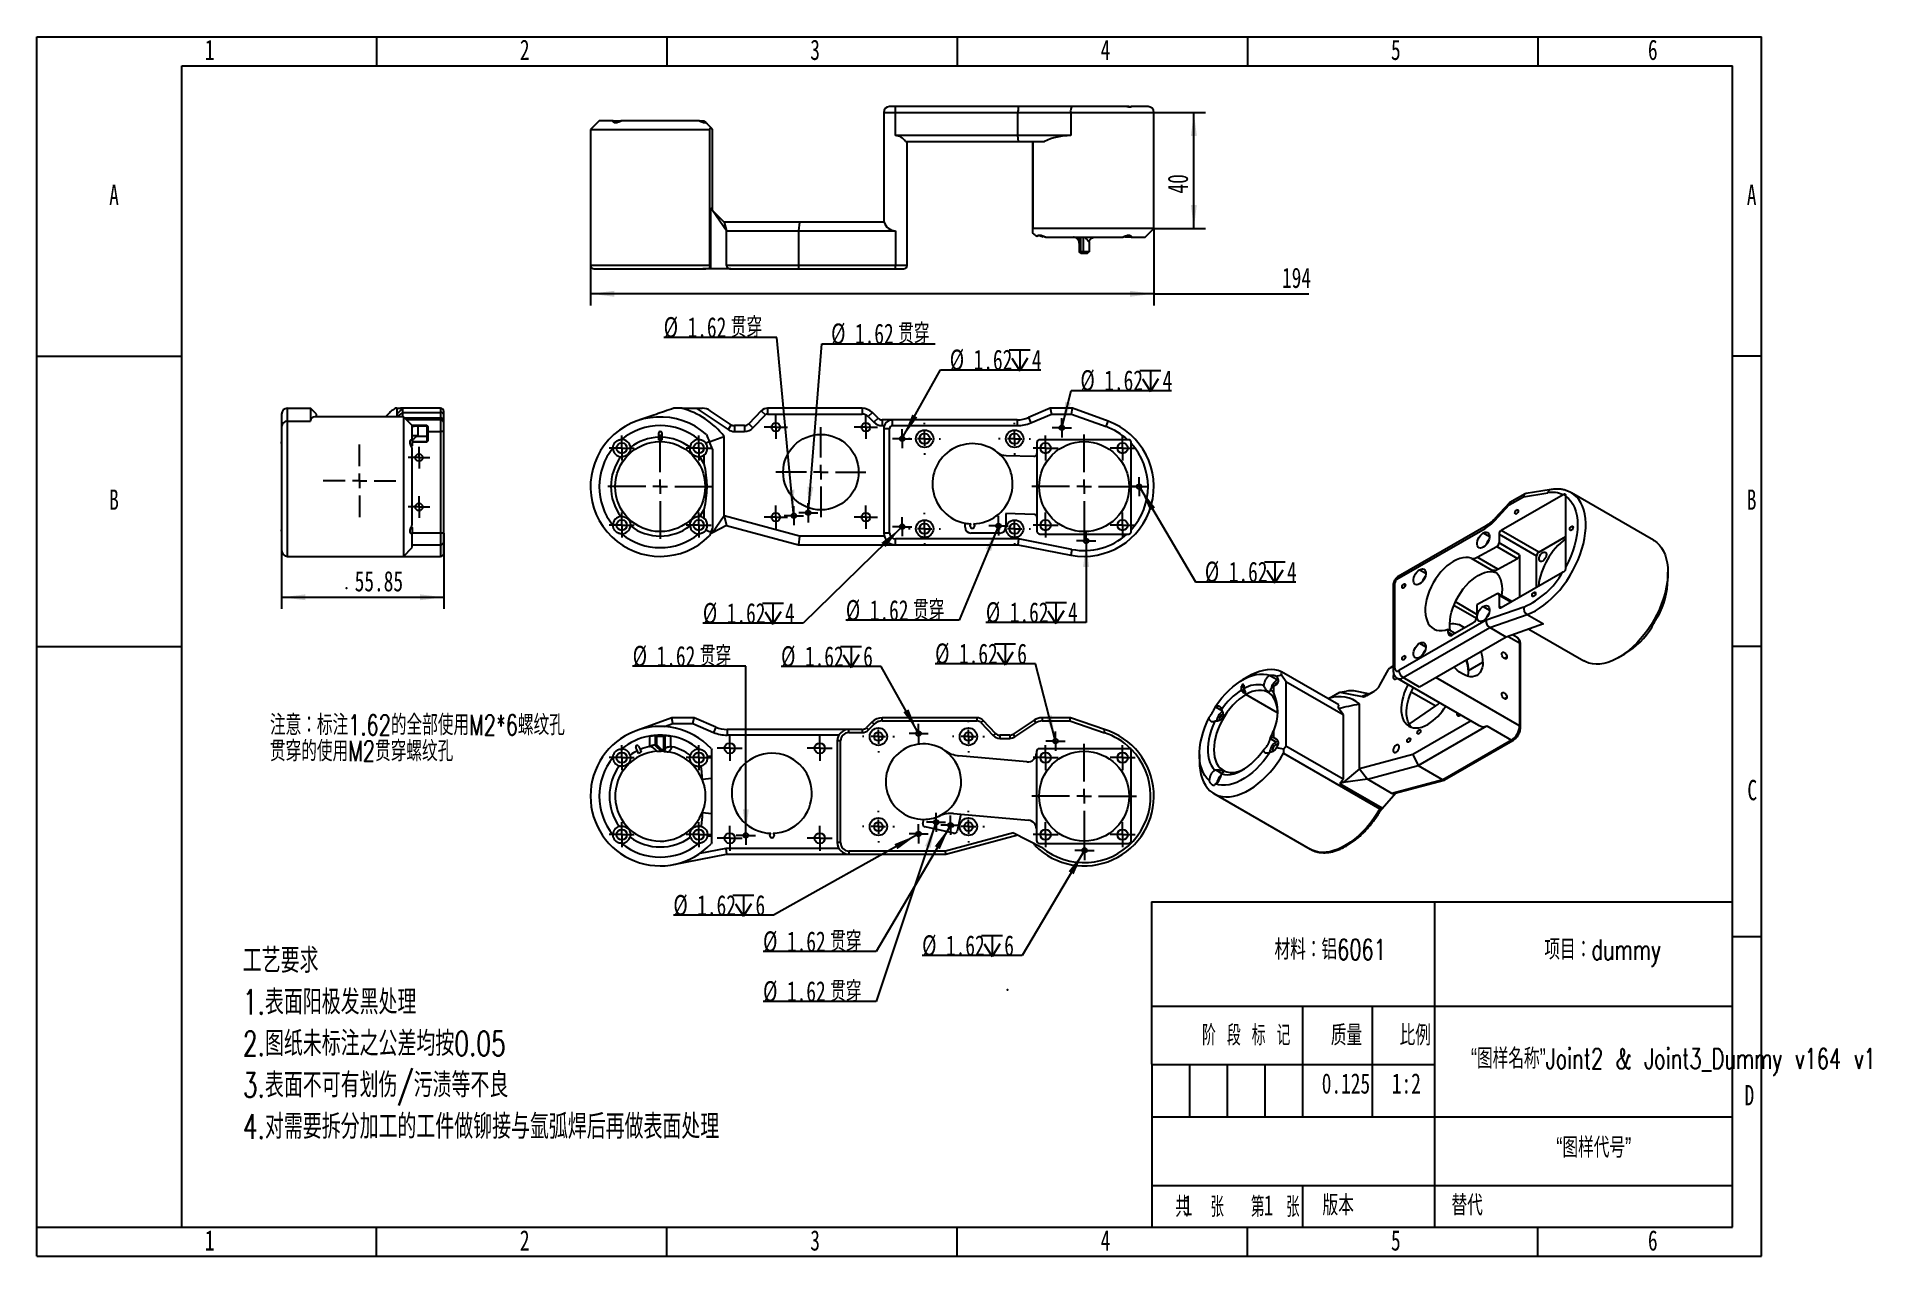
# Model space of a CAD drawing. Header units: millimetres. Extents: x 0 to 316, y 0 to 210.
import ezdxf

# ---------------------------------------------------------------- set-up
doc = ezdxf.new("R2010")
doc.units = ezdxf.units.MM
doc.header["$PDSIZE"] = -1
doc.layers.add('图框', color=7, linetype='Continuous')
doc.styles.add('SLDTEXTSTYLE0', font='TXT', dxfattribs={"width": 0.7, "bigfont": 'bigfont'})
doc.styles.add('SLDTEXTSTYLE1', font='TXT', dxfattribs={"width": 0.6, "bigfont": 'bigfont'})
doc.styles.add('SLDTEXTSTYLE2', font='TXT', dxfattribs={"width": 0.614286, "bigfont": 'bigfont'})
doc.styles.add('SLDTEXTSTYLE3', font='TXT', dxfattribs={"width": 0.7})
doc.dimstyles.new('SLDDIMSTYLE0', dxfattribs={"dimtxt": 3.5, "dimasz": 4.08, "dimexe": 0, "dimexo": 0.0625, "dimgap": 0.875, "dimtad": 0, "dimtih": 1, "dimtoh": 1, "dimlfac": 2, "dimrnd": 1e-09, "dimzin": 12, "dimdsep": 46, "dimtxsty": 'SLDTEXTSTYLE3', "dimblk1": 'NONE', "dimsah": 1, "dimcen": 0, "dimadec": 0, "dimazin": 3, "dimtfac": 1, "dimtmove": 0, "dimatfit": 3, "dimldrblk": 'NONE', "dimfxl": 1, "dimfrac": 2, "dimtolj": 1, "dimtzin": 12, "dimarcsym": 0})
doc.dimstyles.new('SLDDIMSTYLE1', dxfattribs={"dimtxt": 3.5, "dimasz": 4.08, "dimexe": 0, "dimexo": 0.0625, "dimgap": 0.875, "dimtad": 2, "dimlfac": 2, "dimrnd": 1e-09, "dimzin": 12, "dimdsep": 46, "dimtxsty": 'SLDTEXTSTYLE3', "dimsah": 1, "dimcen": 0.09, "dimadec": 0, "dimazin": 3, "dimtfac": 1, "dimtofl": 0, "dimtmove": 0, "dimatfit": 3, "dimfxl": 1, "dimfrac": 2, "dimtolj": 1, "dimtzin": 12, "dimarcsym": 0})

msp = doc.modelspace()

# ---------------------------------------------------------------- texts
at = {"layer": '图框'}
for s, insert, char_height, attachment_point, style in [('1', (29.7944, 209.4917), 3.5, 2, 'SLDTEXTSTYLE3'), ('2', (84.0444, 209.4917), 3.5, 2, 'SLDTEXTSTYLE3'), ('3', (134.0444, 209.4917), 3.5, 2, 'SLDTEXTSTYLE3'), ('4', (184.0444, 209.4917), 3.5, 2, 'SLDTEXTSTYLE3'), ('5', (234.0444, 209.4917), 3.5, 2, 'SLDTEXTSTYLE3'), ('6', (278.2969, 209.4917), 3.5, 2, 'SLDTEXTSTYLE3'), ('A', (13.3203, 184.4917), 3.5, 2, 'SLDTEXTSTYLE3'), ('A', (295.3203, 184.4917), 3.5, 2, 'SLDTEXTSTYLE3'), ('B', (13.3203, 132.0317), 3.5, 2, 'SLDTEXTSTYLE3'), ('B', (295.3203, 132.0317), 3.5, 2, 'SLDTEXTSTYLE3'), ('注意：标注1.62的全部使用M2*6螺纹孔', (40.1687, 93.2339), 3.5, 1, 'SLDTEXTSTYLE0'), ('贯穿的使用M2贯穿螺纹孔', (40.1687, 88.7339), 3.5, 1, 'SLDTEXTSTYLE0'), ('C', (295.4273, 82.0317), 3.5, 2, 'SLDTEXTSTYLE3'), ('材料：铝6061', (222.7492, 54.5771), 3.5, 2, 'SLDTEXTSTYLE0'), ('项目：dummy', (269.65, 54.5771), 3.5, 2, 'SLDTEXTSTYLE0'), ('工艺要求', (35.4996, 53.0424), 4.23333, 1, 'SLDTEXTSTYLE0'), ('1.表面阳极发黑处理', (35.4996, 45.898), 4.23333, 1, 'SLDTEXTSTYLE0'), ('2.图纸未标注之公差均按0.05', (35.4996, 38.7535), 4.233333, 1, 'SLDTEXTSTYLE0'), ('阶 段 标 记', (208.2861, 39.8054), 3.5, 2, 'SLDTEXTSTYLE2'), ('质量', (225.5533, 39.8054), 3.5, 2, 'SLDTEXTSTYLE0'), ('比例', (237.4005, 39.8054), 3.5, 2, 'SLDTEXTSTYLE0'), ('“图样名称”Joint2 & Joint3_Dummy v164 v1', (281.8325, 35.7907), 3.5, 2, 'SLDTEXTSTYLE0'), ('3.表面不可有划伤/污渍等不良', (35.4996, 31.6091), 4.233333, 1, 'SLDTEXTSTYLE0'), ('0.125', (225.4554, 31.5205), 3.5, 2, 'SLDTEXTSTYLE3'), ('1:2', (235.8582, 31.5205), 3.5, 2, 'SLDTEXTSTYLE3'), ('D', (294.9297, 29.4917), 3.5, 2, 'SLDTEXTSTYLE3'), ('4.对需要拆分加工的工件做铆接与氩弧焊后再做表面处理', (35.4996, 24.4646), 4.233333, 1, 'SLDTEXTSTYLE0'), ('“图样代号”', (268.1266, 20.4896), 3.5, 2, 'SLDTEXTSTYLE0'), ('共  张', (200.2625, 10.2618), 3.5, 2, 'SLDTEXTSTYLE1'), ('1', (197.3926, 10.5314), 3.5, 1, 'SLDTEXTSTYLE3'), ('第  张', (213.2899, 10.2618), 3.5, 2, 'SLDTEXTSTYLE1'), ('1', (211.295, 10.5314), 3.5, 1, 'SLDTEXTSTYLE3'), ('版本', (224.1202, 10.5314), 3.5, 2, 'SLDTEXTSTYLE0'), ('替代', (243.6406, 10.5314), 3.5, 1, 'SLDTEXTSTYLE0'), ('1', (29.7944, 4.4917), 3.5, 2, 'SLDTEXTSTYLE3'), ('2', (84.0444, 4.4917), 3.5, 2, 'SLDTEXTSTYLE3'), ('3', (134.0444, 4.4917), 3.5, 2, 'SLDTEXTSTYLE3'), ('4', (184.0444, 4.4917), 3.5, 2, 'SLDTEXTSTYLE3'), ('5', (234.0444, 4.4917), 3.5, 2, 'SLDTEXTSTYLE3'), ('6', (278.2969, 4.4917), 3.5, 2, 'SLDTEXTSTYLE3')]:
    msp.add_mtext(s, dxfattribs=dict(at, insert=insert, char_height=char_height, attachment_point=attachment_point, style=style))

# ---------------------------------------------------------------- blocks, each defined once
blk = doc.blocks.new('_D')
at = {"layer": '图框'}
for p, q in [((165.47, 125.4), (158.83, 109.52)), ((165.78, 126.15), (165.47, 125.4)), ((158.83, 109.52), (139.34, 109.52))]:
    blk.add_line(p, q, dxfattribs=at)
blk.add_solid([(165.47, 125.4), (163.43, 121.83), (164.36, 121.44)], dxfattribs=at)
at = {"layer": '图框', "char_height": 3.5, "attachment_point": 1}
for s, insert, style in [('%%c', (139.34, 113), 'SLDTEXTSTYLE3'), ('1.62', (143.46, 112.99), 'SLDTEXTSTYLE3'), ('贯穿', (150.91, 112.99), 'SLDTEXTSTYLE0')]:
    blk.add_mtext(s, dxfattribs=dict(at, insert=insert, style=style))
blk = doc.blocks.new('_None')
blk = doc.blocks.new('SW_SYMBOL_HOLE_DEPTH')
at = {"layer": '图框', "color": 0}
for p, q in [((0, 875), (800, 875)), ((400, 875), (400, 75)), ((100, 555), (400, 75)), ((700, 555), (400, 75))]:
    blk.add_line(p, q, dxfattribs=at)
blk = doc.blocks.new('_D_1')
at = {"layer": '图框'}
for p, q in [((180.72, 123.58), (180.72, 122.77)), ((180.72, 122.77), (180.72, 109.15)), ((180.72, 109.15), (163.45, 109.15))]:
    blk.add_line(p, q, dxfattribs=at)
blk.add_solid([(180.72, 122.77), (180.21, 118.69), (181.23, 118.69)], dxfattribs=at)
at = {"layer": '图框', "xscale": 0.0045117371, "yscale": 0.0045117371, "zscale": 0.0045117371}
blk.add_blockref('SW_SYMBOL_HOLE_DEPTH', (173.7, 108.63), dxfattribs=at)
at = {"layer": '图框', "char_height": 3.5, "attachment_point": 1, "style": 'SLDTEXTSTYLE3'}
for s, insert in [('%%c', (163.45, 112.63)), ('1.62', (167.57, 112.62)), ('4', (177.6, 112.62))]:
    blk.add_mtext(s, dxfattribs=dict(at, insert=insert))
blk = doc.blocks.new('_D_2')
at = {"layer": '图框'}
for p, q in [((189.67, 132.87), (190.08, 132.18)), ((190.08, 132.18), (199.58, 116.13)), ((199.58, 116.13), (216.85, 116.13))]:
    blk.add_line(p, q, dxfattribs=at)
blk.add_solid([(190.08, 132.18), (191.72, 128.41), (192.6, 128.92)], dxfattribs=at)
at = {"layer": '图框', "xscale": 0.0045117371, "yscale": 0.0045117371, "zscale": 0.0045117371}
blk.add_blockref('SW_SYMBOL_HOLE_DEPTH', (211.41, 115.62), dxfattribs=at)
at = {"layer": '图框', "char_height": 3.5, "attachment_point": 1, "style": 'SLDTEXTSTYLE3'}
for s, insert in [('%%c', (201.16, 119.62)), ('1.62', (205.28, 119.61)), ('4', (215.31, 119.61))]:
    blk.add_mtext(s, dxfattribs=dict(at, insert=insert))
blk = doc.blocks.new('_D_3')
at = {"layer": '图框'}
for p, q in [((176.63, 143.05), (178.14, 149.09)), ((178.14, 149.09), (195.41, 149.09)), ((176.43, 142.27), (176.63, 143.05))]:
    blk.add_line(p, q, dxfattribs=at)
blk.add_solid([(176.63, 143.05), (178.11, 146.89), (177.13, 147.14)], dxfattribs=at)
at = {"layer": '图框', "xscale": 0.0045117371, "yscale": 0.0045117371, "zscale": 0.0045117371}
blk.add_blockref('SW_SYMBOL_HOLE_DEPTH', (189.98, 148.57), dxfattribs=at)
at = {"layer": '图框', "char_height": 3.5, "attachment_point": 1, "style": 'SLDTEXTSTYLE3'}
for s, insert in [('%%c', (179.73, 152.58)), ('1.62', (183.84, 152.56)), ('4', (193.88, 152.56))]:
    blk.add_mtext(s, dxfattribs=dict(at, insert=insert))
blk = doc.blocks.new('_D_4')
at = {"layer": '图框'}
for p, q in [((149.23, 141.13), (155.64, 152.64)), ((155.64, 152.64), (172.91, 152.64)), ((148.83, 140.42), (149.23, 141.13))]:
    blk.add_line(p, q, dxfattribs=at)
blk.add_solid([(149.23, 141.13), (151.65, 144.45), (150.77, 144.94)], dxfattribs=at)
at = {"layer": '图框', "xscale": 0.0045117371, "yscale": 0.0045117371, "zscale": 0.0045117371}
blk.add_blockref('SW_SYMBOL_HOLE_DEPTH', (167.48, 152.12), dxfattribs=at)
at = {"layer": '图框', "char_height": 3.5, "attachment_point": 1, "style": 'SLDTEXTSTYLE3'}
for s, insert in [('%%c', (157.23, 156.13)), ('1.62', (161.34, 156.12)), ('4', (171.37, 156.12))]:
    blk.add_mtext(s, dxfattribs=dict(at, insert=insert))
blk = doc.blocks.new('_D_5')
at = {"layer": '图框'}
for p, q in [((148.74, 125.35), (131.99, 109)), ((149.32, 125.91), (148.74, 125.35)), ((131.99, 109), (114.72, 109))]:
    blk.add_line(p, q, dxfattribs=at)
blk.add_solid([(148.74, 125.35), (145.46, 122.86), (146.17, 122.13)], dxfattribs=at)
at = {"layer": '图框', "xscale": 0.0045117371, "yscale": 0.0045117371, "zscale": 0.0045117371}
blk.add_blockref('SW_SYMBOL_HOLE_DEPTH', (124.97, 108.49), dxfattribs=at)
at = {"layer": '图框', "char_height": 3.5, "attachment_point": 1, "style": 'SLDTEXTSTYLE3'}
for s, insert in [('%%c', (114.72, 112.49)), ('1.62', (118.83, 112.48)), ('4', (128.86, 112.48))]:
    blk.add_mtext(s, dxfattribs=dict(at, insert=insert))
blk = doc.blocks.new('_D_6')
at = {"layer": '图框'}
for p, q in [((132.91, 128.43), (135.21, 157.13)), ((135.21, 157.13), (154.7, 157.13)), ((132.84, 127.62), (132.91, 128.43))]:
    blk.add_line(p, q, dxfattribs=at)
blk.add_solid([(132.91, 128.43), (133.74, 132.46), (132.73, 132.54)], dxfattribs=at)
at = {"layer": '图框', "char_height": 3.5, "attachment_point": 1}
for s, insert, style in [('%%c', (136.8, 160.62), 'SLDTEXTSTYLE3'), ('1.62', (140.91, 160.6), 'SLDTEXTSTYLE3'), ('贯穿', (148.36, 160.6), 'SLDTEXTSTYLE0')]:
    blk.add_mtext(s, dxfattribs=dict(at, insert=insert, style=style))
blk = doc.blocks.new('_D_7')
at = {"layer": '图框'}
for p, q in [((127.46, 158.23), (107.97, 158.23)), ((130.33, 127.93), (127.46, 158.23)), ((130.41, 127.12), (130.33, 127.93))]:
    blk.add_line(p, q, dxfattribs=at)
blk.add_solid([(130.33, 127.93), (130.46, 132.04), (129.44, 131.94)], dxfattribs=at)
at = {"layer": '图框', "char_height": 3.5, "attachment_point": 1}
for s, insert, style in [('%%c', (107.97, 161.72), 'SLDTEXTSTYLE3'), ('1.62', (112.09, 161.71), 'SLDTEXTSTYLE3'), ('贯穿', (119.53, 161.71), 'SLDTEXTSTYLE0')]:
    blk.add_mtext(s, dxfattribs=dict(at, insert=insert, style=style))
blk = doc.blocks.new('SW_CENTERMARKSYMBOL_0')
at = {"layer": '图框', "color": 0}
for p, q in [((-1.25, 0), (-2, 0)), ((0, 0), (-1.25, 0)), ((0, 1.25), (0, 2)), ((0, 0), (0, 1.25)), ((0, 0), (0, -1.25)), ((0, 0), (1.25, 0)), ((1.25, 0), (2, 0)), ((0, -1.25), (0, -2))]:
    blk.add_line(p, q, dxfattribs=at)
blk = doc.blocks.new('SW_CENTERMARKSYMBOL_1')
at = {"layer": '图框', "color": 0}
for p, q in [((-1.25, 0), (-2, 0)), ((0, 0), (-1.25, 0)), ((0, 1.25), (0, 2)), ((0, 0), (0, 1.25)), ((0, 0), (0, -1.25)), ((0, 0), (1.25, 0)), ((1.25, 0), (2, 0)), ((0, -1.25), (0, -2))]:
    blk.add_line(p, q, dxfattribs=at)
blk = doc.blocks.new('SW_CENTERMARKSYMBOL_2')
at = {"layer": '图框', "color": 0}
for p, q in [((-1.25, 0), (-2, 0)), ((0, 0), (-1.25, 0)), ((0, 1.25), (0, 2)), ((0, 0), (0, 1.25)), ((0, 0), (0, -1.25)), ((0, 0), (1.25, 0)), ((1.25, 0), (2, 0)), ((0, -1.25), (0, -2))]:
    blk.add_line(p, q, dxfattribs=at)
blk = doc.blocks.new('SW_CENTERMARKSYMBOL_3')
at = {"layer": '图框', "color": 0}
for p, q in [((-1.25, 0), (-2, 0)), ((0, 0), (-1.25, 0)), ((0, 1.25), (0, 2)), ((0, 0), (0, 1.25)), ((0, 0), (0, -1.25)), ((0, 0), (1.25, 0)), ((1.25, 0), (2, 0)), ((0, -1.25), (0, -2))]:
    blk.add_line(p, q, dxfattribs=at)
blk = doc.blocks.new('SW_CENTERMARKSYMBOL_4')
at = {"layer": '图框', "color": 0}
for p, q in [((0, 2.5), (0, 7.75)), ((-2.5, 0), (-7.75, 0)), ((0, 0), (-1.25, 0)), ((0, 0), (0, 1.25)), ((0, 0), (0, -1.25)), ((0, 0), (1.25, 0)), ((2.5, 0), (7.75, 0)), ((0, -2.5), (0, -7.75))]:
    blk.add_line(p, q, dxfattribs=at)
blk = doc.blocks.new('SW_CENTERMARKSYMBOL_5')
at = {"layer": '图框', "color": 0}
for p, q in [((0, 2.5), (0, 9)), ((-2.5, 0), (-9, 0)), ((0, 0), (-1.25, 0)), ((0, 0), (0, 1.25)), ((0, 0), (0, -1.25)), ((0, 0), (1.25, 0)), ((2.5, 0), (9, 0)), ((0, -2.5), (0, -9))]:
    blk.add_line(p, q, dxfattribs=at)
blk = doc.blocks.new('SW_CENTERMARKSYMBOL_6')
at = {"layer": '图框', "color": 0}
for p, q in [((-1.25, 0), (-1.65575, 0)), ((0, 0), (-1.25, 0)), ((0, 1.25), (0, 1.65575)), ((0, 0), (0, 1.25)), ((0, 0), (0, -1.25)), ((0, 0), (1.25, 0)), ((1.25, 0), (1.65575, 0)), ((0, -1.25), (0, -1.65575))]:
    blk.add_line(p, q, dxfattribs=at)
blk = doc.blocks.new('SW_CENTERMARKSYMBOL_7')
at = {"layer": '图框', "color": 0}
for p, q in [((-1.25, 0), (-1.65575, 0)), ((0, 0), (-1.25, 0)), ((0, 1.25), (0, 1.65575)), ((0, 0), (0, 1.25)), ((0, 0), (0, -1.25)), ((0, 0), (1.25, 0)), ((1.25, 0), (1.65575, 0)), ((0, -1.25), (0, -1.65575))]:
    blk.add_line(p, q, dxfattribs=at)
blk = doc.blocks.new('SW_CENTERMARKSYMBOL_8')
at = {"layer": '图框', "color": 0}
for p, q in [((-1.25, 0), (-1.65575, 0)), ((0, 0), (-1.25, 0)), ((0, 1.25), (0, 1.65575)), ((0, 0), (0, 1.25)), ((0, 0), (0, -1.25)), ((0, 0), (1.25, 0)), ((1.25, 0), (1.65575, 0)), ((0, -1.25), (0, -1.65575))]:
    blk.add_line(p, q, dxfattribs=at)
blk = doc.blocks.new('SW_CENTERMARKSYMBOL_9')
at = {"layer": '图框', "color": 0}
for p, q in [((-1.25, 0), (-1.65575, 0)), ((0, 0), (-1.25, 0)), ((0, 1.25), (0, 1.65575)), ((0, 0), (0, 1.25)), ((0, 0), (0, -1.25)), ((0, 0), (1.25, 0)), ((1.25, 0), (1.65575, 0)), ((0, -1.25), (0, -1.65575))]:
    blk.add_line(p, q, dxfattribs=at)
blk = doc.blocks.new('SW_CENTERMARKSYMBOL_10')
at = {"layer": '图框', "color": 0}
for p, q in [((-1.25, 0), (-1.65575, 0)), ((0, 0), (-1.25, 0)), ((0, 1.25), (0, 1.65575)), ((0, 0), (0, 1.25)), ((0, 0), (0, -1.25)), ((0, 0), (1.25, 0)), ((1.25, 0), (1.65575, 0)), ((0, -1.25), (0, -1.65575))]:
    blk.add_line(p, q, dxfattribs=at)
blk = doc.blocks.new('SW_CENTERMARKSYMBOL_11')
at = {"layer": '图框', "color": 0}
for p, q in [((-1.25, 0), (-1.65575, 0)), ((0, 0), (-1.25, 0)), ((0, 1.25), (0, 1.65575)), ((0, 0), (0, 1.25)), ((0, 0), (0, -1.25)), ((0, 0), (1.25, 0)), ((1.25, 0), (1.65575, 0)), ((0, -1.25), (0, -1.65575))]:
    blk.add_line(p, q, dxfattribs=at)
blk = doc.blocks.new('SW_CENTERMARKSYMBOL_12')
at = {"layer": '图框', "color": 0}
for p, q in [((-1.25, 0), (-1.65575, 0)), ((0, 0), (-1.25, 0)), ((0, 1.25), (0, 1.65575)), ((0, 0), (0, 1.25)), ((0, 0), (0, -1.25)), ((0, 0), (1.25, 0)), ((1.25, 0), (1.65575, 0)), ((0, -1.25), (0, -1.65575))]:
    blk.add_line(p, q, dxfattribs=at)
blk = doc.blocks.new('SW_CENTERMARKSYMBOL_13')
at = {"layer": '图框', "color": 0}
for p, q in [((-1.25, 0), (-1.65575, 0)), ((0, 0), (-1.25, 0)), ((0, 1.25), (0, 1.65575)), ((0, 0), (0, 1.25)), ((0, 0), (0, -1.25)), ((0, 0), (1.25, 0)), ((1.25, 0), (1.65575, 0)), ((0, -1.25), (0, -1.65575))]:
    blk.add_line(p, q, dxfattribs=at)
blk = doc.blocks.new('SW_CENTERMARKSYMBOL_14')
at = {"layer": '图框', "color": 0}
for p, q in [((0, 2.5), (0, 9)), ((-2.5, 0), (-9, 0)), ((0, 0), (-1.25, 0)), ((0, 0), (0, 1.25)), ((0, 0), (0, -1.25)), ((0, 0), (1.25, 0)), ((2.5, 0), (9, 0)), ((0, -2.5), (0, -9))]:
    blk.add_line(p, q, dxfattribs=at)
blk = doc.blocks.new('SW_CENTERMARKSYMBOL_15')
at = {"layer": '图框', "color": 0}
for p, q in [((-1.25, 0), (-2.15, 0)), ((0, 0), (-1.25, 0)), ((0, 1.25), (0, 2.15)), ((0, 0), (0, 1.25)), ((0, 0), (0, -1.25)), ((0, 0), (1.25, 0)), ((1.25, 0), (2.15, 0)), ((0, -1.25), (0, -2.15))]:
    blk.add_line(p, q, dxfattribs=at)
blk = doc.blocks.new('SW_CENTERMARKSYMBOL_16')
at = {"layer": '图框', "color": 0}
for p, q in [((-1.25, 0), (-2.15, 0)), ((0, 0), (-1.25, 0)), ((0, 1.25), (0, 2.15)), ((0, 0), (0, 1.25)), ((0, 0), (0, -1.25)), ((0, 0), (1.25, 0)), ((1.25, 0), (2.15, 0)), ((0, -1.25), (0, -2.15))]:
    blk.add_line(p, q, dxfattribs=at)
blk = doc.blocks.new('SW_CENTERMARKSYMBOL_17')
at = {"layer": '图框', "color": 0}
for p, q in [((-1.25, 0), (-2.15, 0)), ((0, 0), (-1.25, 0)), ((0, 1.25), (0, 2.15)), ((0, 0), (0, 1.25)), ((0, 0), (0, -1.25)), ((0, 0), (1.25, 0)), ((1.25, 0), (2.15, 0)), ((0, -1.25), (0, -2.15))]:
    blk.add_line(p, q, dxfattribs=at)
blk = doc.blocks.new('SW_CENTERMARKSYMBOL_18')
at = {"layer": '图框', "color": 0}
for p, q in [((-1.25, 0), (-2.15, 0)), ((0, 0), (-1.25, 0)), ((0, 1.25), (0, 2.15)), ((0, 0), (0, 1.25)), ((0, 0), (0, -1.25)), ((0, 0), (1.25, 0)), ((1.25, 0), (2.15, 0)), ((0, -1.25), (0, -2.15))]:
    blk.add_line(p, q, dxfattribs=at)
blk = doc.blocks.new('SW_CENTERMARKSYMBOL_19')
at = {"layer": '图框', "color": 0}
for p, q in [((-2.5, 0), (-2.75, 0)), ((0, 0), (-1.25, 0)), ((0, 2.5), (0, 2.75)), ((0, 0), (0, 1.25)), ((0, 0), (0, -1.25)), ((0, 0), (1.25, 0)), ((2.5, 0), (2.75, 0)), ((0, -2.5), (0, -2.75))]:
    blk.add_line(p, q, dxfattribs=at)
blk = doc.blocks.new('SW_CENTERMARKSYMBOL_20')
at = {"layer": '图框', "color": 0}
for p, q in [((-2.5, 0), (-2.75, 0)), ((0, 0), (-1.25, 0)), ((0, 2.5), (0, 2.75)), ((0, 0), (0, 1.25)), ((0, 0), (0, -1.25)), ((0, 0), (1.25, 0)), ((2.5, 0), (2.75, 0)), ((0, -2.5), (0, -2.75))]:
    blk.add_line(p, q, dxfattribs=at)
blk = doc.blocks.new('SW_CENTERMARKSYMBOL_21')
at = {"layer": '图框', "color": 0}
for p, q in [((-2.5, 0), (-2.75, 0)), ((0, 0), (-1.25, 0)), ((0, 2.5), (0, 2.75)), ((0, 0), (0, 1.25)), ((0, 0), (0, -1.25)), ((0, 0), (1.25, 0)), ((2.5, 0), (2.75, 0)), ((0, -2.5), (0, -2.75))]:
    blk.add_line(p, q, dxfattribs=at)
blk = doc.blocks.new('SW_CENTERMARKSYMBOL_22')
at = {"layer": '图框', "color": 0}
for p, q in [((-2.5, 0), (-2.75, 0)), ((0, 0), (-1.25, 0)), ((0, 2.5), (0, 2.75)), ((0, 0), (0, 1.25)), ((0, 0), (0, -1.25)), ((0, 0), (1.25, 0)), ((2.5, 0), (2.75, 0)), ((0, -2.5), (0, -2.75))]:
    blk.add_line(p, q, dxfattribs=at)
blk = doc.blocks.new('SW_CENTERMARKSYMBOL_23')
at = {"layer": '图框', "color": 0}
for p, q in [((-1.25, 0), (-2.15, 0)), ((0, 0), (-1.25, 0)), ((0, 1.25), (0, 2.15)), ((0, 0), (0, 1.25)), ((0, 0), (0, -1.25)), ((0, 0), (1.25, 0)), ((1.25, 0), (2.15, 0)), ((0, -1.25), (0, -2.15))]:
    blk.add_line(p, q, dxfattribs=at)
blk = doc.blocks.new('SW_CENTERMARKSYMBOL_24')
at = {"layer": '图框', "color": 0}
for p, q in [((-1.25, 0), (-2.15, 0)), ((0, 0), (-1.25, 0)), ((0, 1.25), (0, 2.15)), ((0, 0), (0, 1.25)), ((0, 0), (0, -1.25)), ((0, 0), (1.25, 0)), ((1.25, 0), (2.15, 0)), ((0, -1.25), (0, -2.15))]:
    blk.add_line(p, q, dxfattribs=at)
blk = doc.blocks.new('SW_CENTERMARKSYMBOL_25')
at = {"layer": '图框', "color": 0}
for p, q in [((-1.25, 0), (-2.15, 0)), ((0, 0), (-1.25, 0)), ((0, 1.25), (0, 2.15)), ((0, 0), (0, 1.25)), ((0, 0), (0, -1.25)), ((0, 0), (1.25, 0)), ((1.25, 0), (2.15, 0)), ((0, -1.25), (0, -2.15))]:
    blk.add_line(p, q, dxfattribs=at)
blk = doc.blocks.new('SW_CENTERMARKSYMBOL_26')
at = {"layer": '图框', "color": 0}
for p, q in [((-1.25, 0), (-2.15, 0)), ((0, 0), (-1.25, 0)), ((0, 1.25), (0, 2.15)), ((0, 0), (0, 1.25)), ((0, 0), (0, -1.25)), ((0, 0), (1.25, 0)), ((1.25, 0), (2.15, 0)), ((0, -1.25), (0, -2.15))]:
    blk.add_line(p, q, dxfattribs=at)
blk = doc.blocks.new('_D_8')
at = {"layer": '图框'}
for p, q in [((70.1, 124.52), (70.1, 111.47)), ((42.17, 121.52), (42.17, 111.47)), ((42.17, 113.47), (70.1, 113.47))]:
    blk.add_line(p, q, dxfattribs=at)
for points in [[(42.17, 113.47), (46.25, 112.97), (46.25, 113.98)], [(70.1, 113.47), (66.02, 113.98), (66.02, 112.97)]]:
    blk.add_solid(points, dxfattribs=at)
at = {"layer": '图框', "insert": (54.76, 117.99), "char_height": 3.5, "attachment_point": 1, "style": 'SLDTEXTSTYLE3'}
blk.add_mtext('55.85', dxfattribs=at)
blk = doc.blocks.new('SW_CENTERMARKSYMBOL_27')
at = {"layer": '图框', "color": 0}
for p, q in [((0, 2.5), (0, 6.25)), ((-2.5, 0), (-6.25, 0)), ((0, 0), (-1.25, 0)), ((0, 0), (0, 1.25)), ((0, 0), (0, -1.25)), ((0, 0), (1.25, 0)), ((2.5, 0), (6.25, 0)), ((0, -2.5), (0, -6.25))]:
    blk.add_line(p, q, dxfattribs=at)
blk = doc.blocks.new('SW_CENTERMARKSYMBOL_28')
at = {"layer": '图框', "color": 0}
for p, q in [((-1.25, 0), (-1.88225, 0)), ((0, 0), (-1.25, 0)), ((0, 1.25), (0, 1.88225)), ((0, 0), (0, 1.25)), ((0, 0), (0, -1.25)), ((0, 0), (1.25, 0)), ((1.25, 0), (1.88225, 0)), ((0, -1.25), (0, -1.88225))]:
    blk.add_line(p, q, dxfattribs=at)
blk = doc.blocks.new('SW_CENTERMARKSYMBOL_29')
at = {"layer": '图框', "color": 0}
for p, q in [((-1.25, 0), (-1.88225, 0)), ((0, 0), (-1.25, 0)), ((0, 1.25), (0, 1.88225)), ((0, 0), (0, 1.25)), ((0, 0), (0, -1.25)), ((0, 0), (1.25, 0)), ((1.25, 0), (1.88225, 0)), ((0, -1.25), (0, -1.88225))]:
    blk.add_line(p, q, dxfattribs=at)
blk = doc.blocks.new('_D_9')
at = {"layer": '图框'}
for p, q in [((192.37, 196.96), (201.27, 196.96)), ((199.27, 176.96), (199.27, 196.96)), ((192.37, 176.96), (201.27, 176.96))]:
    blk.add_line(p, q, dxfattribs=at)
for points in [[(199.27, 196.96), (198.76, 192.88), (199.78, 192.88)], [(199.27, 176.96), (199.78, 181.04), (198.76, 181.04)]]:
    blk.add_solid(points, dxfattribs=at)
at = {"layer": '图框', "insert": (194.76, 182.99), "char_height": 3.5, "attachment_point": 1, "rotation": 90, "style": 'SLDTEXTSTYLE3'}
blk.add_mtext('40', dxfattribs=at)
blk = doc.blocks.new('_D_10')
at = {"layer": '图框'}
for p, q in [((192.37, 176.96), (192.37, 163.73)), ((95.37, 170.59), (95.37, 163.73)), ((192.37, 165.73), (95.37, 165.73)), ((192.37, 165.73), (219.05, 165.73))]:
    blk.add_line(p, q, dxfattribs=at)
for points in [[(95.37, 165.73), (99.45, 165.22), (99.45, 166.24)], [(192.37, 165.73), (188.29, 166.24), (188.29, 165.22)]]:
    blk.add_solid(points, dxfattribs=at)
at = {"layer": '图框', "insert": (214.45, 170.24), "char_height": 3.5, "attachment_point": 1, "style": 'SLDTEXTSTYLE3'}
blk.add_mtext('194', dxfattribs=at)
blk = doc.blocks.new('_D_11')
at = {"layer": '图框'}
for p, q in [((180.22, 69.54), (169.73, 51.8)), ((180.63, 70.24), (180.22, 69.54)), ((169.73, 51.8), (152.47, 51.8))]:
    blk.add_line(p, q, dxfattribs=at)
blk.add_solid([(180.22, 69.54), (177.7, 66.29), (178.58, 65.77)], dxfattribs=at)
at = {"layer": '图框', "xscale": 0.0045117371, "yscale": 0.0045117371, "zscale": 0.0045117371}
blk.add_blockref('SW_SYMBOL_HOLE_DEPTH', (162.72, 51.28), dxfattribs=at)
at = {"layer": '图框', "char_height": 3.5, "attachment_point": 1, "style": 'SLDTEXTSTYLE3'}
for s, insert in [('%%c', (152.47, 55.28)), ('1.62', (156.58, 55.27)), ('6', (166.62, 55.27))]:
    blk.add_mtext(s, dxfattribs=dict(at, insert=insert))
blk = doc.blocks.new('_D_12')
at = {"layer": '图框'}
for p, q in [((171.98, 102.04), (154.71, 102.04)), ((175.34, 89.11), (171.98, 102.04)), ((175.54, 88.33), (175.34, 89.11))]:
    blk.add_line(p, q, dxfattribs=at)
blk.add_solid([(175.34, 89.11), (174.8, 93.19), (173.82, 92.93)], dxfattribs=at)
at = {"layer": '图框', "xscale": 0.0045117371, "yscale": 0.0045117371, "zscale": 0.0045117371}
blk.add_blockref('SW_SYMBOL_HOLE_DEPTH', (164.96, 101.52), dxfattribs=at)
at = {"layer": '图框', "char_height": 3.5, "attachment_point": 1, "style": 'SLDTEXTSTYLE3'}
for s, insert in [('%%c', (154.71, 105.53)), ('1.62', (158.83, 105.51)), ('6', (168.86, 105.51))]:
    blk.add_mtext(s, dxfattribs=dict(at, insert=insert))
blk = doc.blocks.new('_D_13')
at = {"layer": '图框'}
for p, q in [((157.17, 73.88), (144.57, 52.47)), ((157.58, 74.58), (157.17, 73.88)), ((144.57, 52.47), (125.08, 52.47))]:
    blk.add_line(p, q, dxfattribs=at)
blk.add_solid([(157.17, 73.88), (154.66, 70.62), (155.54, 70.11)], dxfattribs=at)
at = {"layer": '图框', "char_height": 3.5, "attachment_point": 1}
for s, insert, style in [('%%c', (125.08, 55.96), 'SLDTEXTSTYLE3'), ('1.62', (129.2, 55.95), 'SLDTEXTSTYLE3'), ('贯穿', (136.65, 55.95), 'SLDTEXTSTYLE0')]:
    blk.add_mtext(s, dxfattribs=dict(at, insert=insert, style=style))
blk = doc.blocks.new('_D_14')
at = {"layer": '图框'}
for p, q in [((154.74, 74.35), (144.57, 43.89)), ((155, 75.12), (154.74, 74.35)), ((144.57, 43.89), (125.08, 43.89))]:
    blk.add_line(p, q, dxfattribs=at)
blk.add_solid([(154.74, 74.35), (152.97, 70.64), (153.93, 70.32)], dxfattribs=at)
at = {"layer": '图框', "char_height": 3.5, "attachment_point": 1}
for s, insert, style in [('%%c', (125.08, 47.38), 'SLDTEXTSTYLE3'), ('贯穿', (136.65, 47.37), 'SLDTEXTSTYLE0'), ('1.62', (129.2, 47.37), 'SLDTEXTSTYLE3')]:
    blk.add_mtext(s, dxfattribs=dict(at, insert=insert, style=style))
blk = doc.blocks.new('_D_15')
at = {"layer": '图框'}
for p, q in [((152.23, 72.93), (151.52, 72.53)), ((151.52, 72.53), (126.9, 58.73)), ((126.9, 58.73), (109.64, 58.73))]:
    blk.add_line(p, q, dxfattribs=at)
blk.add_solid([(151.52, 72.53), (147.71, 70.98), (148.21, 70.09)], dxfattribs=at)
at = {"layer": '图框', "xscale": 0.0045117371, "yscale": 0.0045117371, "zscale": 0.0045117371}
blk.add_blockref('SW_SYMBOL_HOLE_DEPTH', (119.89, 58.21), dxfattribs=at)
at = {"layer": '图框', "char_height": 3.5, "attachment_point": 1, "style": 'SLDTEXTSTYLE3'}
for s, insert in [('%%c', (109.64, 62.22)), ('1.62', (113.75, 62.2)), ('6', (123.78, 62.2))]:
    blk.add_mtext(s, dxfattribs=dict(at, insert=insert))
blk = doc.blocks.new('_D_16')
at = {"layer": '图框'}
for p, q in [((145.45, 101.56), (128.18, 101.56)), ((151.68, 90.37), (145.45, 101.56)), ((152.07, 89.66), (151.68, 90.37))]:
    blk.add_line(p, q, dxfattribs=at)
blk.add_solid([(151.68, 90.37), (150.14, 94.19), (149.25, 93.69)], dxfattribs=at)
at = {"layer": '图框', "xscale": 0.0045117371, "yscale": 0.0045117371, "zscale": 0.0045117371}
blk.add_blockref('SW_SYMBOL_HOLE_DEPTH', (138.43, 101.05), dxfattribs=at)
at = {"layer": '图框', "char_height": 3.5, "attachment_point": 1, "style": 'SLDTEXTSTYLE3'}
for s, insert in [('%%c', (128.18, 105.05)), ('1.62', (132.3, 105.04)), ('6', (142.33, 105.04))]:
    blk.add_mtext(s, dxfattribs=dict(at, insert=insert))
blk = doc.blocks.new('_D_17')
at = {"layer": '图框'}
for p, q in [((122.12, 101.62), (102.63, 101.62)), ((122.12, 72.89), (122.12, 101.62)), ((122.12, 72.08), (122.12, 72.89))]:
    blk.add_line(p, q, dxfattribs=at)
blk.add_solid([(122.12, 72.89), (122.63, 76.97), (121.62, 76.97)], dxfattribs=at)
at = {"layer": '图框', "char_height": 3.5, "attachment_point": 1}
for s, insert, style in [('%%c', (102.63, 105.11), 'SLDTEXTSTYLE3'), ('1.62', (106.75, 105.09), 'SLDTEXTSTYLE3'), ('贯穿', (114.2, 105.09), 'SLDTEXTSTYLE0')]:
    blk.add_mtext(s, dxfattribs=dict(at, insert=insert, style=style))
blk = doc.blocks.new('SW_CENTERMARKSYMBOL_30')
at = {"layer": '图框', "color": 0}
for p, q in [((-2.5, 0), (-2.75, 0)), ((0, 0), (-1.25, 0)), ((0, 2.5), (0, 2.75)), ((0, 0), (0, 1.25)), ((0, 0), (0, -1.25)), ((0, 0), (1.25, 0)), ((2.5, 0), (2.75, 0)), ((0, -2.5), (0, -2.75))]:
    blk.add_line(p, q, dxfattribs=at)
blk = doc.blocks.new('SW_CENTERMARKSYMBOL_31')
at = {"layer": '图框', "color": 0}
for p, q in [((-2.5, 0), (-2.75, 0)), ((0, 0), (-1.25, 0)), ((0, 2.5), (0, 2.75)), ((0, 0), (0, 1.25)), ((0, 0), (0, -1.25)), ((0, 0), (1.25, 0)), ((2.5, 0), (2.75, 0)), ((0, -2.5), (0, -2.75))]:
    blk.add_line(p, q, dxfattribs=at)
blk = doc.blocks.new('SW_CENTERMARKSYMBOL_32')
at = {"layer": '图框', "color": 0}
for p, q in [((-2.5, 0), (-2.75, 0)), ((0, 0), (-1.25, 0)), ((0, 2.5), (0, 2.75)), ((0, 0), (0, 1.25)), ((0, 0), (0, -1.25)), ((0, 0), (1.25, 0)), ((2.5, 0), (2.75, 0)), ((0, -2.5), (0, -2.75))]:
    blk.add_line(p, q, dxfattribs=at)
blk = doc.blocks.new('SW_CENTERMARKSYMBOL_33')
at = {"layer": '图框', "color": 0}
for p, q in [((-2.5, 0), (-2.75, 0)), ((0, 0), (-1.25, 0)), ((0, 2.5), (0, 2.75)), ((0, 0), (0, 1.25)), ((0, 0), (0, -1.25)), ((0, 0), (1.25, 0)), ((2.5, 0), (2.75, 0)), ((0, -2.5), (0, -2.75))]:
    blk.add_line(p, q, dxfattribs=at)
blk = doc.blocks.new('SW_CENTERMARKSYMBOL_34')
at = {"layer": '图框', "color": 0}
for p, q in [((0, 2.5), (0, 9)), ((-2.5, 0), (-9, 0)), ((0, 0), (-1.25, 0)), ((0, 0), (0, 1.25)), ((0, 0), (0, -1.25)), ((0, 0), (1.25, 0)), ((2.5, 0), (9, 0)), ((0, -2.5), (0, -9))]:
    blk.add_line(p, q, dxfattribs=at)
blk = doc.blocks.new('SW_CENTERMARKSYMBOL_35')
at = {"layer": '图框', "color": 0}
for p, q in [((-1.25, 0), (-1.65575, 0)), ((0, 0), (-1.25, 0)), ((0, 1.25), (0, 1.65575)), ((0, 0), (0, 1.25)), ((0, 0), (0, -1.25)), ((0, 0), (1.25, 0)), ((1.25, 0), (1.65575, 0)), ((0, -1.25), (0, -1.65575))]:
    blk.add_line(p, q, dxfattribs=at)
blk = doc.blocks.new('SW_CENTERMARKSYMBOL_36')
at = {"layer": '图框', "color": 0}
for p, q in [((-1.25, 0), (-1.65575, 0)), ((0, 0), (-1.25, 0)), ((0, 1.25), (0, 1.65575)), ((0, 0), (0, 1.25)), ((0, 0), (0, -1.25)), ((0, 0), (1.25, 0)), ((1.25, 0), (1.65575, 0)), ((0, -1.25), (0, -1.65575))]:
    blk.add_line(p, q, dxfattribs=at)
blk = doc.blocks.new('SW_CENTERMARKSYMBOL_37')
at = {"layer": '图框', "color": 0}
for p, q in [((-1.25, 0), (-1.65575, 0)), ((0, 0), (-1.25, 0)), ((0, 1.25), (0, 1.65575)), ((0, 0), (0, 1.25)), ((0, 0), (0, -1.25)), ((0, 0), (1.25, 0)), ((1.25, 0), (1.65575, 0)), ((0, -1.25), (0, -1.65575))]:
    blk.add_line(p, q, dxfattribs=at)
blk = doc.blocks.new('SW_CENTERMARKSYMBOL_38')
at = {"layer": '图框', "color": 0}
for p, q in [((-1.25, 0), (-1.65575, 0)), ((0, 0), (-1.25, 0)), ((0, 1.25), (0, 1.65575)), ((0, 0), (0, 1.25)), ((0, 0), (0, -1.25)), ((0, 0), (1.25, 0)), ((1.25, 0), (1.65575, 0)), ((0, -1.25), (0, -1.65575))]:
    blk.add_line(p, q, dxfattribs=at)
blk = doc.blocks.new('SW_CENTERMARKSYMBOL_39')
at = {"layer": '图框', "color": 0}
for p, q in [((-1.25, 0), (-1.65575, 0)), ((0, 0), (-1.25, 0)), ((0, 1.25), (0, 1.65575)), ((0, 0), (0, 1.25)), ((0, 0), (0, -1.25)), ((0, 0), (1.25, 0)), ((1.25, 0), (1.65575, 0)), ((0, -1.25), (0, -1.65575))]:
    blk.add_line(p, q, dxfattribs=at)
blk = doc.blocks.new('SW_CENTERMARKSYMBOL_40')
at = {"layer": '图框', "color": 0}
for p, q in [((-1.25, 0), (-1.65575, 0)), ((0, 0), (-1.25, 0)), ((0, 1.25), (0, 1.65575)), ((0, 0), (0, 1.25)), ((0, 0), (0, -1.25)), ((0, 0), (1.25, 0)), ((1.25, 0), (1.65575, 0)), ((0, -1.25), (0, -1.65575))]:
    blk.add_line(p, q, dxfattribs=at)
blk = doc.blocks.new('SW_CENTERMARKSYMBOL_41')
at = {"layer": '图框', "color": 0}
for p, q in [((-1.25, 0), (-1.65575, 0)), ((0, 0), (-1.25, 0)), ((0, 1.25), (0, 1.65575)), ((0, 0), (0, 1.25)), ((0, 0), (0, -1.25)), ((0, 0), (1.25, 0)), ((1.25, 0), (1.65575, 0)), ((0, -1.25), (0, -1.65575))]:
    blk.add_line(p, q, dxfattribs=at)
blk = doc.blocks.new('SW_CENTERMARKSYMBOL_42')
at = {"layer": '图框', "color": 0}
for p, q in [((-1.25, 0), (-2.15, 0)), ((0, 0), (-1.25, 0)), ((0, 1.25), (0, 2.15)), ((0, 0), (0, 1.25)), ((0, 0), (0, -1.25)), ((0, 0), (1.25, 0)), ((1.25, 0), (2.15, 0)), ((0, -1.25), (0, -2.15))]:
    blk.add_line(p, q, dxfattribs=at)
blk = doc.blocks.new('SW_CENTERMARKSYMBOL_43')
at = {"layer": '图框', "color": 0}
for p, q in [((-1.25, 0), (-2.15, 0)), ((0, 0), (-1.25, 0)), ((0, 1.25), (0, 2.15)), ((0, 0), (0, 1.25)), ((0, 0), (0, -1.25)), ((0, 0), (1.25, 0)), ((1.25, 0), (2.15, 0)), ((0, -1.25), (0, -2.15))]:
    blk.add_line(p, q, dxfattribs=at)
blk = doc.blocks.new('SW_CENTERMARKSYMBOL_44')
at = {"layer": '图框', "color": 0}
for p, q in [((-1.25, 0), (-2.15, 0)), ((0, 0), (-1.25, 0)), ((0, 1.25), (0, 2.15)), ((0, 0), (0, 1.25)), ((0, 0), (0, -1.25)), ((0, 0), (1.25, 0)), ((1.25, 0), (2.15, 0)), ((0, -1.25), (0, -2.15))]:
    blk.add_line(p, q, dxfattribs=at)
blk = doc.blocks.new('SW_CENTERMARKSYMBOL_45')
at = {"layer": '图框', "color": 0}
for p, q in [((-1.25, 0), (-2.15, 0)), ((0, 0), (-1.25, 0)), ((0, 1.25), (0, 2.15)), ((0, 0), (0, 1.25)), ((0, 0), (0, -1.25)), ((0, 0), (1.25, 0)), ((1.25, 0), (2.15, 0)), ((0, -1.25), (0, -2.15))]:
    blk.add_line(p, q, dxfattribs=at)
blk = doc.blocks.new('SW_CENTERMARKSYMBOL_46')
at = {"layer": '图框', "color": 0}
for p, q in [((-1.25, 0), (-2.15, 0)), ((0, 0), (-1.25, 0)), ((0, 1.25), (0, 2.15)), ((0, 0), (0, 1.25)), ((0, 0), (0, -1.25)), ((0, 0), (1.25, 0)), ((1.25, 0), (2.15, 0)), ((0, -1.25), (0, -2.15))]:
    blk.add_line(p, q, dxfattribs=at)
blk = doc.blocks.new('SW_CENTERMARKSYMBOL_47')
at = {"layer": '图框', "color": 0}
for p, q in [((-1.25, 0), (-2.15, 0)), ((0, 0), (-1.25, 0)), ((0, 1.25), (0, 2.15)), ((0, 0), (0, 1.25)), ((0, 0), (0, -1.25)), ((0, 0), (1.25, 0)), ((1.25, 0), (2.15, 0)), ((0, -1.25), (0, -2.15))]:
    blk.add_line(p, q, dxfattribs=at)
blk = doc.blocks.new('SW_CENTERMARKSYMBOL_48')
at = {"layer": '图框', "color": 0}
for p, q in [((-1.25, 0), (-2.15, 0)), ((0, 0), (-1.25, 0)), ((0, 1.25), (0, 2.15)), ((0, 0), (0, 1.25)), ((0, 0), (0, -1.25)), ((0, 0), (1.25, 0)), ((1.25, 0), (2.15, 0)), ((0, -1.25), (0, -2.15))]:
    blk.add_line(p, q, dxfattribs=at)
blk = doc.blocks.new('SW_CENTERMARKSYMBOL_49')
at = {"layer": '图框', "color": 0}
for p, q in [((-1.25, 0), (-2.15, 0)), ((0, 0), (-1.25, 0)), ((0, 1.25), (0, 2.15)), ((0, 0), (0, 1.25)), ((0, 0), (0, -1.25)), ((0, 0), (1.25, 0)), ((1.25, 0), (2.15, 0)), ((0, -1.25), (0, -2.15))]:
    blk.add_line(p, q, dxfattribs=at)
blk = doc.blocks.new('SW_CENTERMARKSYMBOL_50')
at = {"layer": '图框', "color": 0}
for p, q in [((-1.25, 0), (-2.15, 0)), ((0, 0), (-1.25, 0)), ((0, 1.25), (0, 2.15)), ((0, 0), (0, 1.25)), ((0, 0), (0, -1.25)), ((0, 0), (1.25, 0)), ((1.25, 0), (2.15, 0)), ((0, -1.25), (0, -2.15))]:
    blk.add_line(p, q, dxfattribs=at)
blk = doc.blocks.new('SW_CENTERMARKSYMBOL_51')
at = {"layer": '图框', "color": 0}
for p, q in [((-1.25, 0), (-2.15, 0)), ((0, 0), (-1.25, 0)), ((0, 1.25), (0, 2.15)), ((0, 0), (0, 1.25)), ((0, 0), (0, -1.25)), ((0, 0), (1.25, 0)), ((1.25, 0), (2.15, 0)), ((0, -1.25), (0, -2.15))]:
    blk.add_line(p, q, dxfattribs=at)
blk = doc.blocks.new('SW_CENTERMARKSYMBOL_52')
at = {"layer": '图框', "color": 0}
for p, q in [((-1.25, 0), (-2.15, 0)), ((0, 0), (-1.25, 0)), ((0, 1.25), (0, 2.15)), ((0, 0), (0, 1.25)), ((0, 0), (0, -1.25)), ((0, 0), (1.25, 0)), ((1.25, 0), (2.15, 0)), ((0, -1.25), (0, -2.15))]:
    blk.add_line(p, q, dxfattribs=at)
blk = doc.blocks.new('SW_CENTERMARKSYMBOL_53')
at = {"layer": '图框', "color": 0}
for p, q in [((-1.25, 0), (-2.15, 0)), ((0, 0), (-1.25, 0)), ((0, 1.25), (0, 2.15)), ((0, 0), (0, 1.25)), ((0, 0), (0, -1.25)), ((0, 0), (1.25, 0)), ((1.25, 0), (2.15, 0)), ((0, -1.25), (0, -2.15))]:
    blk.add_line(p, q, dxfattribs=at)

# ---------------------------------------------------------------- dimensions: what is measured, and where the dimension line sits
at = {"layer": '图框'}
dim = msp.add_linear_dim(base=(199.2728, 196.9636), p1=(192.3733, 176.9636), p2=(192.3733, 196.9636), angle=90, dimstyle='SLDDIMSTYLE1', dxfattribs=at)
dim.commit()
dim.dimension.update_dxf_attribs({"geometry": '_D_9', "text_midpoint": (199.2728, 184.5243), "dimtype": 160})
for base, p1, p2, picture, middle in [((95.3733, 165.7325), (192.3733, 176.9636), (95.3733, 170.5886), '_D_10', (216.748, 165.7325)), ((70.0953, 113.474), (42.1703, 121.5244), (70.0953, 124.5244), '_D_8', (58.5939, 113.474))]:
    dim = msp.add_linear_dim(base=base, p1=p1, p2=p2, dimstyle='SLDDIMSTYLE1', dxfattribs=at)
    dim.commit()
    dim.dimension.update_dxf_attribs({"geometry": picture, "text_midpoint": middle, "dimtype": 160})
for p1, p2, text, picture, middle in [((130.4116, 127.1205), (130.335, 127.9283), '<> 贯穿', '_D_7', (116.9231, 159.8805)), ((132.8408, 127.62), (132.9058, 128.4289), '<> 贯穿', '_D_6', (145.7475, 158.7743)), ((148.8301, 140.4239), (149.225, 141.1328), '<>{\\fGDT;x}4', '_D_4', (165.0676, 154.2887)), ((176.4309, 142.2676), (176.6283, 143.0548), '<>{\\fGDT;x}4', '_D_3', (187.5702, 150.735)), ((189.6666, 132.8736), (190.08, 132.1752), '<>{\\fGDT;x}4', '_D_2', (209.0049, 117.7799)), ((149.318, 125.9127), (148.7371, 125.346), '<>{\\fGDT;x}4', '_D_5', (122.5589, 110.6503)), ((165.7797, 126.1488), (165.4669, 125.4), '<> 贯穿', '_D', (148.294, 111.1619)), ((180.7225, 123.5797), (180.7225, 122.7682), '<>{\\fGDT;x}4', '_D_1', (171.2932, 110.7912)), ((122.1233, 72.0757), (122.1233, 72.8872), '<> 贯穿', '_D_17', (111.5854, 103.2683)), ((152.0706, 89.6645), (151.6759, 90.3736), '<>{\\fGDT;x}6', '_D_16', (136.0198, 103.2104)), ((175.5411, 88.3263), (175.3372, 89.1118), '<>{\\fGDT;x}6', '_D_12', (162.554, 103.6859)), ((152.2272, 72.9299), (151.5194, 72.533), '<>{\\fGDT;x}6', '_D_15', (117.4754, 60.3747)), ((155.0018, 75.1163), (154.7447, 74.3466), '<> 贯穿', '_D_14', (134.0341, 45.5384)), ((157.579, 74.5812), (157.1675, 73.8817), '<> 贯穿', '_D_13', (134.0341, 54.1193)), ((180.6277, 70.2414), (180.2151, 69.5426), '<>{\\fGDT;x}6', '_D_11', (160.3071, 53.4411))]:
    dim = msp.add_diameter_dim_2p(p1=p1, p2=p2, text=text, dimstyle='SLDDIMSTYLE0', dxfattribs=at)
    dim.commit()
    dim.dimension.update_dxf_attribs({"geometry": picture, "text_midpoint": middle, "dimtype": 163})

# ---------------------------------------------------------------- linework, layer by layer
at = {"color": 7, "linetype": 'Continuous', "lineweight": 25}
for p, q in [((145.8733, 196.9636), (147.8733, 196.9636)), ((145.8733, 196.9636), (145.8733, 178.0886)), ((147.8733, 197.9636), (146.8733, 197.9636)), ((147.8733, 196.9636), (147.8733, 197.9636)), ((169.0765, 197.9636), (147.8733, 197.9636)), ((147.8733, 192.9636), (147.8733, 196.9636)), ((147.8733, 196.9636), (168.9796, 196.9636)), ((168.9796, 196.9636), (178.0712, 196.9636)), ((168.9796, 192.9636), (168.9796, 196.9636)), ((178.2631, 197.9636), (169.0765, 197.9636)), ((178.0712, 196.9636), (178.0712, 192.9636)), ((178.0712, 196.9636), (192.3733, 196.9636)), ((187.7333, 197.9636), (178.2631, 197.9636)), ((187.8428, 197.9636), (187.7333, 197.9636)), ((191.3733, 197.9636), (188.4983, 197.9636)), ((192.3733, 176.9636), (192.3733, 196.9636)), ((96.8733, 195.5386), (95.3733, 194.0386)), ((95.3733, 194.0386), (95.3733, 170.5886)), ((95.3733, 194.0386), (115.856, 194.0386)), ((99.2443, 195.5386), (96.8733, 195.5386)), ((99.2443, 195.5386), (100.6005, 195.5386)), ((100.6005, 195.5386), (100.6514, 195.496)), ((100.6768, 195.4841), (100.6005, 195.5386)), ((114.0193, 195.5386), (100.7273, 195.5386)), ((114.1461, 195.5386), (114.0698, 195.4841)), ((114.0961, 195.4965), (114.1461, 195.5386)), ((114.1461, 195.5386), (114.8841, 195.5386)), ((114.8841, 195.5386), (115.219, 195.2038)), ((115.856, 194.0386), (115.856, 170.5886)), ((116.1287, 194.294), (116.3841, 194.0386)), ((116.3841, 180.0886), (116.3841, 194.0386)), ((168.9796, 192.9636), (147.8733, 192.9636)), ((169.0765, 191.9636), (168.9796, 192.9636)), ((178.0712, 192.9636), (168.9796, 192.9636)), ((149.6053, 191.9636), (169.0765, 191.9636)), ((149.8733, 170.5886), (149.8733, 191.9636)), ((169.0765, 191.9636), (173.5563, 191.9636)), ((171.5065, 191.9636), (171.5065, 176.8751)), ((171.6208, 176.9636), (171.6208, 191.9636)), ((116.0094, 180.4633), (116.0094, 170.213)), ((116.3841, 180.0886), (116.0094, 180.4633)), ((118.8045, 176.5886), (116.3841, 180.0886)), ((118.3841, 178.0886), (116.3841, 180.0886)), ((131.3683, 178.0886), (118.3841, 178.0886)), ((118.3841, 178.0886), (118.8045, 176.5886)), ((131.3683, 178.0886), (131.1708, 176.5886)), ((145.9368, 178.0886), (131.3683, 178.0886)), ((192.3733, 176.9636), (171.6208, 176.9636)), ((190.8733, 175.4636), (192.3733, 176.9636)), ((118.8045, 170.5886), (118.8045, 176.5886)), ((118.8045, 176.5886), (131.1708, 176.5886)), ((131.1708, 176.5886), (131.1708, 170.5886)), ((131.1708, 176.5886), (147.8733, 176.5886)), ((147.8733, 176.5886), (147.8733, 170.5886)), ((172.4316, 175.7587), (172.2713, 175.5619)), ((173.3274, 175.4636), (173.3023, 175.4636)), ((173.459, 175.5818), (173.3274, 175.4636)), ((173.6976, 175.4636), (173.4518, 175.5853)), ((173.7273, 175.4636), (187.0193, 175.4636)), ((179.5294, 174.6112), (179.5015, 174.756)), ((179.5294, 174.6112), (179.5294, 172.9636)), ((179.5351, 174.8757), (179.5981, 175.4636)), ((179.798, 172.9636), (179.798, 175.4636)), ((180.2002, 175.4636), (180.2002, 172.9636)), ((181.2171, 174.6715), (181.235, 174.6516)), ((181.2171, 174.4636), (181.2171, 172.9636)), ((187.4192, 175.4636), (187.265, 175.6018)), ((188.5023, 175.4636), (187.4192, 175.4636)), ((188.5023, 175.4636), (190.8733, 175.4636)), ((115.856, 170.5886), (95.3733, 170.5886)), ((131.1708, 170.5886), (118.8045, 170.5886)), ((147.8733, 170.5886), (131.1708, 170.5886)), ((147.8733, 170.0386), (147.8733, 170.5886)), ((149.8733, 170.5886), (147.8733, 170.5886)), ((179.798, 172.9636), (179.5294, 172.9636)), ((179.7794, 172.7136), (179.5294, 172.9636)), ((179.798, 172.9636), (179.7794, 172.7136)), ((179.7794, 172.7136), (180.0977, 172.7136)), ((180.2002, 172.9636), (179.798, 172.9636)), ((180.0977, 172.7136), (180.9671, 172.7136)), ((181.2171, 172.9636), (180.2002, 172.9636)), ((180.9671, 172.7136), (181.2171, 172.9636)), ((95.9233, 170.0386), (114.7377, 170.0386)), ((119.5349, 170.0386), (114.7377, 170.0386)), ((119.5349, 170.0386), (131.2432, 170.0386)), ((131.2432, 170.0386), (147.8733, 170.0386)), ((147.8733, 170.0386), (149.3233, 170.0386)), ((43.1703, 143.7979), (43.1703, 146.0244)), ((43.1703, 146.0244), (47.1703, 146.0244)), ((47.1703, 146.0244), (47.1703, 143.7979)), ((48.1703, 145.0244), (47.1703, 146.0244)), ((63.0453, 146.0244), (62.0453, 145.0244)), ((62.0453, 146.0244), (62.6254, 146.0244)), ((62.0453, 146.0244), (62.0453, 145.0244)), ((63.0453, 145.2922), (62.0453, 144.5851)), ((63.0453, 146.0244), (62.6254, 146.0244)), ((63.0453, 145.2922), (63.0453, 146.0244)), ((69.5453, 146.0244), (63.0453, 146.0244)), ((63.0453, 144.5244), (63.0453, 145.2922)), ((63.0453, 145.2922), (69.5453, 145.2922)), ((69.5453, 146.0244), (69.5453, 145.2922)), ((69.5453, 145.2922), (69.5453, 144.3173)), ((70.0953, 144.9033), (70.0953, 145.4744)), ((111.0814, 146.0244), (113.5705, 146.0244)), ((113.5705, 146.0244), (119.0667, 142.3603)), ((113.5705, 146.0244), (114.6163, 146.0244)), ((119.6214, 143.1924), (116.0031, 145.6045)), ((124.7566, 145.5623), (122.6198, 143.3325)), ((124.7566, 145.5623), (125.4786, 144.8704)), ((125.8396, 146.0244), (125.8396, 145.0244)), ((142.1393, 146.0244), (125.8396, 146.0244)), ((142.1393, 146.0244), (142.1393, 145.0244)), ((143.907, 145.2922), (143.1999, 144.5851)), ((144.8819, 144.3173), (143.907, 145.2922)), ((174.54, 146.0244), (170.8166, 144.4287)), ((174.54, 146.0244), (174.7452, 145.0244)), ((178.3809, 146.0244), (174.54, 146.0244)), ((178.2042, 145.0244), (178.3809, 146.0244)), ((184.4852, 143.7979), (178.3809, 146.0244)), ((42.1703, 145.0244), (42.1703, 142.8585)), ((42.1703, 142.8585), (42.1703, 140.5994)), ((43.1703, 143.7979), (47.1703, 143.7979)), ((43.1703, 120.5244), (43.1703, 143.7979)), ((63.1703, 144.5244), (47.8968, 144.5244)), ((48.1703, 144.5244), (48.1703, 145.0244)), ((60.7346, 145.2137), (60.0453, 144.5244)), ((62.0453, 145.0244), (62.0453, 144.5851)), ((62.0453, 144.5851), (62.0453, 144.5244)), ((64.6703, 143.0244), (63.1703, 144.5244)), ((63.1703, 144.5244), (63.1703, 120.5244)), ((69.5453, 144.3173), (63.3774, 144.3173)), ((69.5453, 144.0244), (63.6703, 144.0244)), ((67.1703, 143.0244), (64.6703, 143.0244)), ((64.6703, 142.8612), (64.6703, 143.0244)), ((64.6703, 140.6534), (64.6703, 142.8612)), ((65.6703, 142.9904), (67.1703, 142.9904)), ((65.6703, 141.2336), (65.6703, 142.9904)), ((67.4203, 142.7744), (67.1703, 143.0244)), ((67.1703, 143.0244), (67.1703, 142.9904)), ((67.1703, 142.9904), (67.1703, 141.2336)), ((67.4203, 142.7572), (67.4203, 142.7744)), ((67.4203, 141.3413), (67.4203, 142.7572)), ((69.5453, 144.3173), (69.5453, 144.0244)), ((69.5453, 144.0244), (69.5453, 142.0244)), ((70.0953, 143.9284), (70.0953, 144.9033)), ((70.0953, 143.4744), (70.0953, 143.9284)), ((70.0953, 142.0244), (70.0953, 143.4744)), ((103.8733, 144.0026), (103.8733, 144.0104)), ((119.6214, 143.1924), (119.0667, 142.3603)), ((120.1761, 143.0244), (120.1761, 142.0244)), ((121.8978, 143.0244), (120.1761, 143.0244)), ((121.8978, 143.0244), (121.8978, 142.0244)), ((122.6198, 143.3325), (123.3418, 142.6406)), ((123.3418, 142.6406), (125.4786, 144.8704)), ((125.8396, 145.0244), (142.1393, 145.0244)), ((143.1999, 144.5851), (144.1748, 143.6102)), ((144.8819, 144.3173), (144.1748, 143.6102)), ((145.589, 144.0244), (145.589, 143.0244)), ((147.3733, 144.0244), (145.589, 144.0244)), ((145.589, 143.0244), (145.9591, 143.0244)), ((145.8733, 142.5244), (146.8733, 142.5244)), ((145.8733, 142.5244), (145.8733, 124.5244)), ((146.8733, 124.5244), (146.8733, 142.5244)), ((147.3733, 143.0244), (147.3733, 144.0244)), ((168.847, 144.0244), (147.3733, 144.0244)), ((147.3733, 143.0244), (168.847, 143.0244)), ((168.847, 144.0244), (168.847, 143.0244)), ((170.8166, 144.4287), (171.2105, 143.5095)), ((171.2105, 143.5095), (174.7452, 145.0244)), ((174.7452, 145.0244), (178.2042, 145.0244)), ((178.2042, 145.0244), (184.1425, 142.8585)), ((184.1425, 142.8585), (184.4852, 143.7979)), ((42.1703, 140.5994), (42.1703, 140.0994)), ((42.1703, 140.0994), (42.1703, 139.9396)), ((42.1703, 139.9396), (42.1703, 125.1093)), ((64.6703, 139.5703), (64.5356, 139.41)), ((64.6703, 140.6534), (64.6703, 139.5703)), ((64.6703, 140.2725), (67.1703, 140.2725)), ((67.1703, 140.253), (64.6703, 140.253)), ((64.6703, 140.2523), (67.1703, 140.2523)), ((64.6703, 125.8784), (64.6703, 139.1704)), ((65.4624, 141.2336), (65.4823, 141.2505)), ((65.6703, 141.2336), (67.1703, 141.2336)), ((67.4203, 141.3413), (67.1703, 141.2336)), ((67.1703, 141.2336), (67.1703, 140.2725)), ((67.1703, 140.2523), (67.4203, 140.5023)), ((67.1703, 140.253), (67.4203, 140.5023)), ((67.1703, 140.2725), (67.1703, 140.253)), ((67.1703, 140.253), (67.1703, 140.2523)), ((67.4203, 142.0244), (69.5453, 142.0244)), ((67.4203, 140.5197), (67.4203, 141.3413)), ((67.4203, 140.5023), (67.4203, 140.5197)), ((69.5453, 142.0244), (69.5453, 124.5244)), ((70.0953, 142.0244), (69.5453, 142.0244)), ((70.0953, 124.5244), (70.0953, 142.0244)), ((107.1426, 141.0213), (107.1426, 141.7744)), ((107.1426, 140.5211), (107.1426, 141.0213)), ((107.3733, 140.2744), (107.3733, 140.5244)), ((107.6426, 141.7744), (107.6426, 141.0201)), ((107.6426, 141.0201), (107.6426, 140.5199)), ((116.3841, 138.9494), (115.8486, 140.2448)), ((116.3841, 138.9494), (116.3841, 125.3141)), ((118.3841, 127.5035), (118.3841, 141.1709)), ((120.1761, 142.0244), (121.8978, 142.0244)), ((172.2483, 140.0994), (172.2483, 138.2507)), ((187.8428, 140.5994), (172.7483, 140.5994)), ((188.4983, 125.1093), (188.4983, 139.9396)), ((114.8841, 137.94), (114.8841, 136.5041)), ((166.9512, 137.8753), (171.7353, 137.7509)), ((172.2483, 138.2507), (172.2483, 127.247)), ((253.6446, 129.7453), (251.0644, 126.9788)), ((262.8494, 131.1181), (252.1759, 124.9564)), ((253.588, 129.3848), (256.0338, 130.7968)), ((256.3293, 131.3056), (253.6925, 129.7834)), ((256.0338, 130.7968), (260.2329, 131.4522)), ((260.7858, 132.0321), (256.4859, 131.3608)), ((262.9633, 131.1792), (263.317, 130.975)), ((263.3129, 118.7373), (263.3129, 130.8468)), ((278.4164, 123.2957), (264.2743, 131.4598)), ((264.3159, 131.4354), (264.2743, 131.4598)), ((114.8841, 128.5447), (114.8841, 127.1088)), ((118.3841, 127.5035), (116.3841, 124.5994)), ((118.3841, 127.5035), (118.8045, 125.8379)), ((131.3683, 124.0244), (118.3841, 127.5035)), ((166.8733, 127.874), (166.8733, 125.5244)), ((171.7613, 127.7468), (166.8733, 127.874)), ((172.2483, 127.247), (172.2483, 124.8494)), ((251.0886, 126.705), (253.588, 129.3848)), ((255.1366, 128.3492), (254.8497, 128.5148)), ((42.1703, 125.1093), (42.1703, 124.8494)), ((42.1703, 124.8494), (42.1703, 124.3494)), ((42.1703, 124.3494), (42.1703, 121.5244)), ((64.5321, 125.6325), (64.6703, 125.4785)), ((64.6703, 125.4785), (64.6703, 124.3953)), ((69.5453, 124.5244), (64.6703, 124.5244)), ((64.6703, 122.0244), (64.6703, 124.3954)), ((69.5453, 124.5244), (69.5453, 122.5244)), ((70.0953, 124.5244), (69.5453, 124.5244)), ((70.0953, 123.0744), (70.0953, 124.5244)), ((116.3841, 124.5994), (116.0094, 124.4077)), ((116.1287, 124.6963), (116.3841, 125.3141)), ((118.8045, 125.8379), (116.3841, 124.5994)), ((118.8045, 125.8379), (131.1708, 122.5244)), ((131.3683, 124.0244), (131.1708, 122.5244)), ((145.9368, 124.0244), (131.3683, 124.0244)), ((146.8733, 124.5244), (145.8733, 124.5244)), ((169.0765, 123.5244), (147.8733, 123.5244)), ((147.8733, 122.5244), (147.8733, 123.5244)), ((159.8733, 125.5244), (159.8733, 126.2448)), ((165.8733, 124.5244), (160.8733, 124.5244)), ((169.0765, 123.5244), (168.9796, 122.5244)), ((178.2631, 121.7287), (169.0765, 123.5244)), ((172.7483, 124.3494), (187.7333, 124.3494)), ((234.2331, 116.5784), (249.4173, 125.344)), ((249.6245, 125.8019), (234.4403, 117.0362)), ((249.1059, 124.5518), (250.1665, 123.9395)), ((251.8224, 124.3441), (251.8224, 122.8345)), ((251.8224, 124.3441), (258.2924, 120.609)), ((258.646, 121.2214), (252.1759, 124.9564)), ((258.646, 121.2214), (263.3129, 123.9155)), ((264.5721, 125.519), (264.2851, 125.6847)), ((43.1703, 120.5244), (63.1703, 120.5244)), ((63.1703, 120.5244), (64.6703, 122.0244)), ((63.1703, 120.5244), (69.5453, 120.5244)), ((64.6703, 122.5244), (69.5453, 122.5244)), ((69.5453, 122.5244), (69.5453, 120.5244)), ((70.0953, 121.0744), (70.0953, 123.0744)), ((131.1708, 122.5244), (147.8733, 122.5244)), ((147.8733, 122.5244), (168.9796, 122.5244)), ((168.9796, 122.5244), (178.0712, 120.7473)), ((178.2631, 121.7287), (178.0712, 120.7473)), ((247.0208, 120.2006), (250.5563, 118.1596)), ((248.0768, 120.3657), (251.4596, 122.217)), ((251.6124, 118.3247), (248.0768, 120.3657)), ((251.4596, 122.217), (254.9952, 120.1759)), ((251.6124, 118.3247), (254.9952, 120.1759)), ((255.3579, 120.7935), (251.8224, 122.8345)), ((255.3579, 120.7935), (255.3579, 113.5246)), ((258.2924, 115.2186), (258.2924, 120.609)), ((238.1457, 118.2247), (239.2064, 117.6124)), ((252.1759, 111.6876), (262.7719, 117.8046)), ((280.9022, 116.577), (280.9022, 117.8016)), ((233.5867, 115.5578), (233.5867, 100.8601)), ((233.8796, 101.2683), (233.8796, 115.966)), ((235.6898, 115.5853), (235.4028, 115.751)), ((251.478, 114.0589), (248.0217, 112.1674)), ((254.0181, 112.7511), (251.7188, 114.0784)), ((251.8224, 113.8495), (251.8224, 111.8918)), ((251.8224, 113.8495), (253.8716, 112.6665)), ((258.1015, 114.1487), (257.8146, 114.3143)), ((244.0607, 112.1295), (247.9597, 109.8787)), ((248.0217, 110.5194), (244.2965, 112.6699)), ((248.0217, 112.1674), (248.0217, 110.2489)), ((249.1059, 111.8954), (250.1665, 111.2831)), ((256.0755, 111.7989), (249.5796, 109.5151)), ((252.176, 111.6877), (251.8224, 111.8918)), ((249.5796, 109.5151), (234.5867, 100.8599)), ((235.2938, 99.6352), (250.2182, 108.2509)), ((243.0719, 107.3915), (243.0719, 107.9797)), ((243.0719, 107.9797), (244.2886, 107.2773)), ((243.7792, 106.9832), (243.0719, 107.3915)), ((247.3146, 109.0241), (243.7791, 106.9831)), ((250.2182, 108.2509), (256.6469, 110.511)), ((253.0466, 106.6181), (250.2182, 108.2509)), ((259.4754, 108.8782), (253.0466, 106.6181)), ((256.6469, 110.511), (259.4754, 108.8782)), ((256.9345, 107.9849), (266.4174, 102.5106)), ((253.0466, 106.6181), (238.1222, 98.0024)), ((238.1457, 105.5683), (239.2064, 104.956)), ((253.3954, 106.7407), (255.3579, 105.6078)), ((254.9436, 106.5234), (254.1238, 106.9967)), ((255.3579, 105.6078), (255.3579, 91.3183)), ((255.519, 91.0938), (255.519, 105.3832)), ((233.5867, 101.6123), (233.0603, 101.3083)), ((233.0603, 101.3083), (233.5867, 101.6122)), ((235.6898, 103.2156), (235.4028, 103.3812)), ((246.5633, 100.8868), (249.0382, 102.3155)), ((253.1887, 103.1856), (252.7416, 102.9275)), ((272.4183, 103.1054), (273.4787, 103.7179)), ((207.5004, 97.5305), (207.5004, 98.1454)), ((207.5004, 98.1454), (207.854, 97.9413)), ((208.7229, 99.872), (207.6624, 99.2596)), ((207.854, 98.3495), (207.854, 97.7337)), ((212.3511, 100.0304), (213.6239, 99.2957)), ((212.9745, 98.1746), (212.9745, 97.0022)), ((213.6239, 99.2957), (213.8144, 99.3857)), ((213.6239, 98.8057), (213.7224, 98.7488)), ((215.0958, 98.9988), (214.3386, 100.0566)), ((224.2111, 94.9642), (214.3469, 100.6587)), ((215.0958, 98.9988), (215.0958, 87.865)), ((215.0958, 98.9988), (224.96, 93.3044)), ((231.294, 98.3422), (232.805, 101.0351)), ((234.091, 99.4545), (234.2452, 99.5699)), ((234.2938, 99.5362), (248.287, 91.4581)), ((238.1222, 98.0024), (235.2938, 99.6352)), ((255.3579, 91.3183), (240.9509, 99.6353)), ((207.854, 96.918), (207.854, 97.7337)), ((208.1939, 96.7087), (208.0171, 97.0149)), ((213.6584, 93.5541), (208.1939, 96.7087)), ((222.6246, 96.1004), (222.3881, 96.0166)), ((222.6246, 96.1004), (224.3847, 97.1165)), ((224.3847, 97.1165), (225.5344, 97.3066)), ((224.3847, 97.1165), (228.271, 96.3682)), ((229.3704, 96.8658), (226.8119, 97.3584)), ((227.7884, 83.9584), (227.7884, 95.1184)), ((229.3704, 96.8658), (228.271, 96.3682)), ((229.0555, 96.5468), (230.273, 97.2496)), ((229.7626, 96.9551), (229.0555, 96.5468)), ((230.291, 97.2601), (229.7626, 96.9551)), ((236.3655, 91.6499), (240.9466, 94.7724)), ((236.7142, 97.2157), (240.9466, 94.7724)), ((253.1887, 96.245), (252.7416, 95.9869)), ((109.3657, 92.7314), (103.2614, 90.505)), ((108.1095, 91.2088), (109.5424, 91.7314)), ((109.5424, 91.7314), (109.3657, 92.7314)), ((113.2066, 92.7314), (109.3657, 92.7314)), ((109.5424, 91.7314), (113.0013, 91.7314)), ((113.0013, 91.7314), (113.2066, 92.7314)), ((113.0013, 91.7314), (116.536, 90.2166)), ((116.93, 91.1357), (113.2066, 92.7314)), ((143.8395, 91.9992), (142.8647, 91.0243)), ((143.2536, 90.6354), (144.2284, 91.6103)), ((143.8395, 91.9992), (144.2284, 91.6103)), ((145.6073, 92.1814), (145.6073, 92.7314)), ((161.9069, 92.7314), (145.6073, 92.7314)), ((145.6073, 92.1814), (161.9069, 92.1814)), ((161.9069, 92.7314), (161.9069, 92.1814)), ((162.9899, 92.2693), (162.5928, 91.8888)), ((162.5928, 91.8888), (164.7297, 89.659)), ((165.1268, 90.0395), (162.9899, 92.2693)), ((171.7435, 92.3116), (168.1252, 89.8994)), ((168.4303, 89.4418), (172.0485, 91.8539)), ((171.7435, 92.3116), (172.0485, 91.8539)), ((173.1302, 92.7314), (173.1302, 92.1814)), ((178.0128, 92.7314), (173.1302, 92.7314)), ((173.1302, 92.1814), (177.921, 92.1814)), ((177.921, 92.1814), (178.0128, 92.7314)), ((177.921, 92.1814), (183.8733, 90.1359)), ((183.8733, 90.7175), (178.0128, 92.7314)), ((202.9761, 94.6184), (204.0848, 93.9783)), ((224.96, 93.3044), (224.2027, 94.3621)), ((224.96, 93.3044), (224.96, 82.1706)), ((246.9939, 92.2046), (236.9696, 86.4177)), ((245.0525, 93.1245), (245.2043, 93.2377)), ((105.5294, 89.5683), (105.5294, 87.785)), ((106.5294, 89.6975), (106.5294, 87.9407)), ((106.7794, 88.0484), (106.7794, 89.4642)), ((107.9671, 89.4642), (107.9671, 87.2094)), ((108.2171, 87.2094), (108.2171, 89.6975)), ((109.2171, 87.7689), (109.2171, 89.5683)), ((116.93, 91.1357), (116.536, 90.2166)), ((118.8996, 90.7314), (118.8996, 89.7314)), ((139.8733, 90.7314), (118.8996, 90.7314)), ((138.1412, 89.7314), (118.8996, 89.7314)), ((137.8733, 88.7314), (137.8733, 71.2314)), ((138.4233, 88.7314), (137.8733, 88.7314)), ((138.4233, 71.2314), (138.4233, 88.7314)), ((142.1576, 90.7314), (139.8733, 90.7314)), ((139.8733, 90.1814), (139.8733, 90.7314)), ((139.8733, 90.1814), (142.1576, 90.1814)), ((142.1576, 90.7314), (142.1576, 90.1814)), ((142.8647, 91.0243), (143.2536, 90.6354)), ((165.1268, 90.0395), (164.7297, 89.659)), ((165.8488, 89.7314), (165.8488, 89.1814)), ((167.5705, 89.7314), (165.8488, 89.7314)), ((165.8488, 89.1814), (167.5705, 89.1814)), ((167.5705, 89.7314), (167.5705, 89.1814)), ((168.1252, 89.8994), (168.4303, 89.4418)), ((183.8733, 90.1359), (183.8733, 90.7175)), ((183.8733, 90.1359), (183.8733, 90.1334)), ((212.4347, 89.1562), (213.4117, 88.5922)), ((212.9745, 90.503), (212.9745, 89.3305)), ((237.8907, 84.5), (249.7011, 91.318)), ((253.9437, 88.8688), (242.1333, 82.0508)), ((242.4233, 82.0322), (254.2187, 88.8416)), ((249.7011, 91.318), (253.9437, 88.8688)), ((103.4503, 87.0527), (103.1916, 87.6076)), ((103.6617, 86.5994), (103.4503, 87.0527)), ((103.6447, 87.8189), (103.9035, 87.2641)), ((103.9035, 87.2641), (104.1149, 86.8107)), ((106.5116, 87.9575), (106.5294, 87.9407)), ((106.7794, 88.0484), (106.5294, 87.9407)), ((106.5294, 87.9407), (107.5464, 86.9795)), ((107.6488, 87.2267), (106.7794, 88.0484)), ((107.9486, 86.9601), (107.9671, 87.2094)), ((107.9671, 87.2094), (108.2171, 87.2094)), ((170.5275, 85.1412), (158.804, 86.2003)), ((172.1625, 86.9064), (172.1625, 86.6351)), ((172.1625, 86.6351), (172.1625, 73.5822)), ((188.3902, 87.4064), (172.6625, 87.4064)), ((188.4983, 71.6064), (188.4983, 87.2991)), ((200.2389, 86.4005), (200.2389, 85.1759)), ((213.4117, 88.1023), (213.7224, 87.9229)), ((214.7225, 86.6064), (231.3041, 77.034)), ((214.7347, 87.3606), (215.0958, 87.865)), ((224.96, 82.1706), (215.0958, 87.865)), ((236.9696, 86.4177), (227.7884, 83.9584)), ((236.9696, 86.4177), (237.8907, 84.5)), ((116.24, 82.2768), (114.624, 82.0743)), ((203.0597, 83.7442), (204.1061, 83.1401)), ((224.4301, 81.4305), (224.96, 82.1706)), ((227.7884, 83.9584), (224.96, 81.587)), ((229.1464, 82.1577), (224.96, 81.587)), ((227.7884, 83.9584), (229.1464, 82.1577)), ((229.1464, 82.1577), (237.8907, 84.5)), ((233.389, 79.7085), (229.1464, 82.1577)), ((237.8907, 84.5), (242.1333, 82.0508)), ((202.7247, 79.6817), (219.3064, 70.1094)), ((224.96, 81.587), (224.4301, 81.4305)), ((224.4301, 81.4305), (231.6782, 77.2463)), ((234.027, 79.7749), (231.3189, 76.6114)), ((242.1333, 82.0508), (233.389, 79.7085)), ((233.7082, 79.6895), (242.3672, 82.009)), ((116.24, 76.1861), (114.624, 76.3886)), ((157.9043, 76.2408), (159.1286, 76.1302)), ((159.1286, 76.1302), (158.4817, 73.2195)), ((159.1286, 76.1302), (170.7974, 75.0761)), ((231.5513, 77.0139), (231.6782, 77.2463)), ((152.6246, 74.5211), (152.7826, 75.232)), ((157.8852, 72.8399), (153.0042, 73.9246)), ((168.2117, 72.9187), (156.5033, 69.7814)), ((168.2117, 72.9187), (173.0089, 70.464)), ((172.1625, 73.5822), (172.1625, 71.6064)), ((118.6701, 70.2314), (114.1903, 69.3558)), ((138.1412, 70.2314), (118.6701, 70.2314)), ((118.6701, 70.2314), (118.7669, 69.2314)), ((138.4233, 71.2314), (137.8733, 71.2314)), ((156.5033, 69.7814), (139.8733, 69.7814)), ((139.8733, 69.7814), (139.8733, 69.2314)), ((156.5757, 69.2314), (156.5033, 69.7814)), ((156.5757, 69.2314), (168.942, 72.545)), ((172.6625, 71.1064), (187.9983, 71.1064)), ((219.4074, 70.0529), (219.3064, 70.1094)), ((109.6753, 67.4543), (118.7669, 69.2314)), ((118.7669, 69.2314), (139.8733, 69.2314)), ((139.8733, 69.2314), (156.5757, 69.2314))]:
    msp.add_line(p, q, dxfattribs=at)
at = {"color": 7, "linetype": 'Continuous'}
for p, q in [((53.3453, 115.0244), (53.3453, 115.085)), ((53.3453, 115.0244), (53.3756, 115.0244)), ((167.1817, 45.8839), (167.1817, 45.9334)), ((167.1817, 45.8839), (167.2031, 45.8716))]:
    msp.add_line(p, q, dxfattribs=at)
at = {"color": 7, "linetype": 'Continuous', "lineweight": 25, "flags": 128}
for points in [[(256.6469, 110.511), (257.3622, 110.7988), (258.0841, 111.1611), (258.8074, 111.5955), (259.5268, 112.0988), (260.2371, 112.6672), (260.9331, 113.2967), (261.6098, 113.9826), (262.2623, 114.7201), (262.8858, 115.5037), (263.4758, 116.3277), (264.028, 117.1862), (264.5383, 118.0729), (265.0031, 118.9814), (265.4191, 119.905), (265.7831, 120.837), (266.0925, 121.7708), (266.3451, 122.6994), (266.539, 123.6162), (266.6728, 124.5144), (266.7457, 125.3876), (266.7569, 126.2294), (266.7065, 127.0336), (266.5948, 127.7945), (266.4226, 128.5065), (266.1912, 129.1644), (265.9023, 129.7635), (265.5579, 130.2993), (265.1606, 130.7681), (264.7132, 131.1663), (264.3159, 131.4354)], [(263.3129, 130.8468), (263.7725, 130.4737), (264.1791, 130.0237), (264.5292, 129.5006), (264.8198, 128.909), (265.0484, 128.2538), (265.2132, 127.5407), (265.3126, 126.7759), (265.3458, 125.9657), (265.3126, 125.1171), (265.2132, 124.2374), (265.0484, 123.3342), (264.8198, 122.415), (264.5292, 121.4879), (264.1791, 120.5606), (263.7725, 119.6411), (263.3129, 118.7373)], [(251.0644, 126.9788), (251.053, 126.9638), (251.0358, 126.8996), (251.0478, 126.8122), (251.0886, 126.705)], [(254.8497, 128.5148), (254.9595, 128.553), (255.0526, 128.5349), (255.1148, 128.4633), (255.1366, 128.3491), (255.1148, 128.2097), (255.0526, 128.0664), (254.9595, 127.9408), (254.8497, 127.8522), (254.7399, 127.814), (254.6469, 127.8321), (254.5847, 127.9037), (254.5628, 128.0179), (254.5847, 128.1573), (254.6469, 128.3007), (254.7399, 128.4262), (254.8497, 128.5148)], [(249.1059, 124.5518), (249.3597, 124.6628), (249.5988, 124.6961), (249.8092, 124.6498), (249.9788, 124.5267), (250.0976, 124.3339), (250.1588, 124.0825), (250.1588, 123.7872), (250.0976, 123.4652), (249.9788, 123.1352), (249.8092, 122.8163), (249.5988, 122.527), (249.3597, 122.2843), (249.1059, 122.1022), (248.852, 121.9913), (248.613, 121.9579), (248.4025, 122.0042), (248.233, 122.1273), (248.1141, 122.3202), (248.0529, 122.5715), (248.0529, 122.8668), (248.1141, 123.1888), (248.233, 123.5189), (248.4025, 123.8378), (248.613, 124.127), (248.852, 124.3697), (249.1059, 124.5518)], [(264.2851, 125.6847), (264.3949, 125.7228), (264.488, 125.7048), (264.5502, 125.6332), (264.5721, 125.519), (264.5502, 125.3796), (264.488, 125.2362), (264.3949, 125.1107), (264.2851, 125.0221), (264.1754, 124.9839), (264.0823, 125.002), (264.0201, 125.0736), (263.9982, 125.1877), (264.0201, 125.3271), (264.0823, 125.4705), (264.1754, 125.5961), (264.2851, 125.6847)], [(278.4164, 123.2957), (278.5225, 123.2323), (279.0023, 122.8839), (279.4342, 122.4629), (279.8151, 121.9724), (280.1422, 121.416), (280.4131, 120.7977), (280.6259, 120.1221), (280.779, 119.3939), (280.8713, 118.6185), (280.9022, 117.8016), (280.8713, 116.9491), (280.779, 116.0671), (280.6259, 115.1621), (280.4131, 114.2408), (280.1422, 113.3097), (279.8151, 112.3756), (279.4342, 111.4454), (279.0023, 110.5257), (278.5225, 109.6234), (277.9983, 108.7449), (277.4336, 107.8966), (276.8323, 107.0848), (276.199, 106.3152), (275.5382, 105.5936), (274.8547, 104.925), (274.1534, 104.3145), (273.4395, 103.7664), (272.7182, 103.2848), (271.9947, 102.8731), (271.2743, 102.5343), (270.5622, 102.2709), (269.8636, 102.0848), (269.1835, 101.9773), (268.5269, 101.9493), (267.8986, 102.001), (267.3032, 102.1318), (266.7449, 102.341), (266.4174, 102.5106)], [(247.0208, 120.2006), (246.5697, 120.3092), (246.0854, 120.3374), (245.574, 120.2846), (245.0422, 120.1517), (244.4967, 119.9404), (243.9446, 119.6533), (243.3929, 119.2941), (242.8488, 118.8675), (242.3192, 118.3789), (241.8108, 117.8345), (241.3303, 117.2415), (240.8839, 116.6074), (240.4771, 115.9403), (240.1153, 115.2487), (239.8032, 114.5417), (239.5446, 113.8282), (239.3429, 113.1175), (239.2008, 112.4185), (239.12, 111.7404), (239.1016, 111.0918), (239.1459, 110.481), (239.2521, 109.9159), (239.4191, 109.4037), (239.6446, 108.951), (239.9257, 108.5637), (240.2589, 108.2466), (240.6398, 108.0039), (241.0636, 107.8387), (241.5248, 107.7531), (242.0176, 107.7482), (242.5355, 107.824), (243.0719, 107.9797)], [(259.3502, 119.7124), (259.1535, 119.6348), (258.9761, 119.6368), (258.8353, 119.7181), (258.7449, 119.8708), (258.7138, 120.0799), (258.7449, 120.325), (258.8353, 120.582), (258.9761, 120.8259), (259.1535, 121.0327), (259.3502, 121.1822), (259.5468, 121.2597), (259.7242, 121.2578), (259.865, 121.1764), (259.9554, 121.0238), (259.9866, 120.8147), (259.9554, 120.5696), (259.865, 120.3125), (259.7242, 120.0687), (259.5468, 119.8619), (259.3502, 119.7124)], [(238.1457, 118.2247), (238.3995, 118.3356), (238.6386, 118.3689), (238.8491, 118.3227), (239.0186, 118.1995), (239.1374, 118.0067), (239.1986, 117.7553), (239.1986, 117.4601), (239.1374, 117.138), (239.0186, 116.808), (238.8491, 116.4891), (238.6386, 116.1999), (238.3995, 115.9572), (238.1457, 115.775), (237.8919, 115.6641), (237.6528, 115.6308), (237.4424, 115.677), (237.2728, 115.8002), (237.154, 115.993), (237.0928, 116.2444), (237.0928, 116.5396), (237.154, 116.8617), (237.2728, 117.1917), (237.4424, 117.5106), (237.6528, 117.7998), (237.8919, 118.0425), (238.1457, 118.2247)], [(243.4282, 107.774), (243.3636, 108.2674), (243.3438, 108.8816), (243.3843, 109.5292), (243.4844, 110.2022), (243.6431, 110.8924), (243.8583, 111.5911), (244.1273, 112.2899), (244.4469, 112.98), (244.8131, 113.653), (245.2213, 114.3005), (245.6667, 114.9146), (246.1435, 115.4876), (246.646, 116.0125), (247.168, 116.4828), (247.703, 116.8927), (248.2444, 117.2371), (248.7855, 117.5118), (249.3196, 117.7135), (249.8402, 117.8395), (250.3409, 117.8884), (250.8153, 117.8596), (251.2578, 117.7533), (251.3, 117.7385)], [(252.3115, 113.7363), (252.3685, 114.2259), (252.3937, 114.8654), (252.3588, 115.4695), (252.2641, 116.0309), (252.1109, 116.5425), (251.901, 116.9981), (251.6371, 117.392), (251.3223, 117.7195), (250.9606, 117.9764), (250.5563, 118.1596)], [(235.4028, 115.751), (235.5126, 115.7891), (235.6057, 115.7711), (235.6679, 115.6995), (235.6898, 115.5853), (235.6679, 115.4459), (235.6057, 115.3025), (235.5126, 115.177), (235.4028, 115.0883), (235.293, 115.0502), (235.2, 115.0683), (235.1378, 115.1399), (235.1159, 115.254), (235.1378, 115.3934), (235.2, 115.5368), (235.293, 115.6624), (235.4028, 115.751)], [(257.8146, 114.3143), (257.9244, 114.3525), (258.0175, 114.3344), (258.0797, 114.2628), (258.1015, 114.1486), (258.0797, 114.0092), (258.0175, 113.8658), (257.9244, 113.7403), (257.8146, 113.6517), (257.7048, 113.6135), (257.6117, 113.6316), (257.5495, 113.7032), (257.5277, 113.8174), (257.5495, 113.9567), (257.6117, 114.1001), (257.7048, 114.2257), (257.8146, 114.3143)], [(249.1059, 111.8954), (249.3597, 112.0064), (249.5988, 112.0397), (249.8092, 111.9934), (249.9788, 111.8703), (250.0976, 111.6775), (250.1588, 111.4261), (250.1588, 111.1308), (250.0976, 110.8088), (249.9788, 110.4788), (249.8092, 110.1599), (249.5988, 109.8707), (249.3597, 109.6279), (249.1059, 109.4458), (248.852, 109.3349), (248.613, 109.3016), (248.4025, 109.3478), (248.233, 109.4709), (248.1141, 109.6638), (248.0529, 109.9152), (248.0529, 110.2104), (248.1141, 110.5324), (248.233, 110.8625), (248.4025, 111.1814), (248.613, 111.4706), (248.852, 111.7133), (249.1059, 111.8954)], [(238.1457, 105.5683), (238.3995, 105.6792), (238.6386, 105.7125), (238.8491, 105.6663), (239.0186, 105.5432), (239.1374, 105.3503), (239.1986, 105.0989), (239.1986, 104.8037), (239.1374, 104.4817), (239.0186, 104.1516), (238.8491, 103.8327), (238.6386, 103.5435), (238.3995, 103.3008), (238.1457, 103.1187), (237.8919, 103.0077), (237.6528, 102.9744), (237.4424, 103.0206), (237.2728, 103.1438), (237.154, 103.3366), (237.0928, 103.588), (237.0928, 103.8833), (237.154, 104.2053), (237.2728, 104.5353), (237.4424, 104.8542), (237.6528, 105.1434), (237.8919, 105.3862), (238.1457, 105.5683)], [(235.4028, 103.3812), (235.5126, 103.4193), (235.6057, 103.4013), (235.6679, 103.3297), (235.6898, 103.2155), (235.6679, 103.0761), (235.6057, 102.9327), (235.5126, 102.8072), (235.4028, 102.7186), (235.293, 102.6804), (235.2, 102.6985), (235.1378, 102.7701), (235.1159, 102.8842), (235.1378, 103.0236), (235.2, 103.167), (235.293, 103.2926), (235.4028, 103.3812)], [(249.0382, 102.3155), (249.0079, 101.8), (248.9177, 101.3283), (248.769, 100.9085), (248.5645, 100.5476), (248.3075, 100.2519), (248.0026, 100.0264), (247.6549, 99.875), (247.2704, 99.8003), (246.8556, 99.8035), (246.4177, 99.8847), (245.9641, 100.0423), (245.5026, 100.2738), (245.0411, 100.5751), (244.5876, 100.9412), (244.1496, 101.3656), (244.0791, 101.4412)], [(253.1887, 103.1856), (253.1585, 103.0165), (253.072, 102.9051), (252.9409, 102.8665), (252.7829, 102.9058), (252.6193, 103.0178), (252.4722, 103.1872), (252.3615, 103.3913), (252.3022, 103.6025), (252.3022, 103.7922), (252.3615, 103.9349), (252.4722, 104.0112), (252.6193, 104.0109), (252.7829, 103.9339), (252.9409, 103.7908), (253.072, 103.6007), (253.1585, 103.3895), (253.1887, 103.1856)], [(202.9642, 94.6114), (203.5083, 95.393), (204.0871, 96.1354), (204.6958, 96.8323), (205.3292, 97.4779), (205.9821, 98.0669), (206.6491, 98.5942), (207.3245, 99.0556), (208.0027, 99.4471), (208.6781, 99.7656), (209.345, 100.0082), (209.9979, 100.1731), (210.6314, 100.2588), (211.24, 100.2647), (211.8188, 100.1906), (212.363, 100.0372)], [(207.854, 98.3495), (207.8405, 98.4199), (207.8022, 98.464), (207.7448, 98.4751), (207.6772, 98.4516), (207.6095, 98.397), (207.5522, 98.3197), (207.5139, 98.2313), (207.5004, 98.1454)], [(214.3469, 100.6587), (213.7901, 100.8594), (213.197, 100.9831), (212.572, 101.0287), (211.9195, 100.9961), (211.2441, 100.8855), (210.5508, 100.6975), (209.8443, 100.4337), (209.1299, 100.0958), (208.7229, 99.872)], [(233.6976, 100.2505), (233.6317, 100.1079), (233.5687, 99.8717), (233.5687, 99.659), (233.6317, 99.4955), (233.7501, 99.401), (233.9096, 99.3867), (234.091, 99.4545)], [(236.1478, 98.4659), (236.0982, 98.3723), (235.7777, 97.7074), (235.5067, 97.032), (235.2887, 96.3549), (235.1266, 95.685), (235.0224, 95.0309), (234.9774, 94.4012), (234.9924, 93.8041), (235.0671, 93.2474), (235.2005, 92.7383), (235.3909, 92.2835), (235.6358, 91.8889), (235.932, 91.5597), (236.2757, 91.3001), (236.6623, 91.1135), (237.0869, 91.0024), (237.5438, 90.9682), (238.0272, 91.0114), (238.5307, 91.1313), (239.0478, 91.3265), (239.5718, 91.5944)], [(236.8143, 91.0638), (236.5936, 91.308), (236.3356, 91.7043), (236.1345, 92.1646), (235.9932, 92.6826), (235.9134, 93.2511), (235.8965, 93.8624), (235.9425, 94.5081), (236.0509, 95.1794), (236.2201, 95.8669), (236.4479, 96.5614), (236.7311, 97.2533), (237.0658, 97.9331), (237.067, 97.9353)], [(208.1939, 96.7087), (207.6211, 96.3433), (207.0545, 95.9126), (206.5005, 95.4213), (205.965, 94.8748), (205.4539, 94.2791), (204.9728, 93.6406), (204.527, 92.9664), (204.1214, 92.2639), (203.7604, 91.5407), (203.448, 90.8048), (203.1876, 90.0643), (202.982, 89.3273), (202.8336, 88.6017), (202.7438, 87.8957), (202.7138, 87.2169), (202.7438, 86.5728), (202.8336, 85.9703), (202.982, 85.4162), (203.1876, 84.9165), (203.448, 84.4766), (203.7604, 84.1015), (204.1214, 83.7951), (204.527, 83.5609), (204.9728, 83.4014), (205.4539, 83.3183), (205.965, 83.3126), (206.5005, 83.3844), (207.0545, 83.5328), (207.6211, 83.7563), (207.9358, 83.9103)], [(202.9761, 94.6184), (203.1705, 94.7098), (203.3583, 94.7567), (203.5332, 94.7574), (203.6892, 94.7119), (203.8211, 94.6216), (203.9243, 94.4898), (203.9953, 94.3208), (204.0319, 94.1204)], [(207.854, 96.918), (207.6587, 97.2563), (207.5004, 97.5305)], [(207.854, 97.7337), (208.0546, 97.386), (208.2075, 97.1211)], [(213.674, 93.5441), (213.644, 94.1882), (213.5542, 94.7906), (213.4058, 95.3447), (213.2002, 95.8445), (212.9398, 96.2843), (212.6274, 96.6595), (212.2664, 96.9659), (211.8608, 97.2001), (211.415, 97.3596), (210.9339, 97.4426), (210.4228, 97.4483), (209.8873, 97.3765), (209.3333, 97.2281), (208.7667, 97.0047), (208.1939, 96.7087)], [(253.1887, 96.245), (253.1585, 96.0759), (253.072, 95.9645), (252.9409, 95.9259), (252.7829, 95.9652), (252.6193, 96.0772), (252.4722, 96.2466), (252.3615, 96.4507), (252.3022, 96.6619), (252.3022, 96.8516), (252.3615, 96.9943), (252.4722, 97.0706), (252.6193, 97.0703), (252.7829, 96.9933), (252.9409, 96.8502), (253.072, 96.6601), (253.1585, 96.4489), (253.1887, 96.245)], [(201.9155, 81.9416), (201.5106, 82.3363), (201.1571, 82.8006), (200.8579, 83.3307), (200.6155, 83.9222), (200.4319, 84.5702), (200.3086, 85.2692), (200.2467, 86.0134), (200.2467, 86.7966), (200.3086, 87.6122), (200.4319, 88.4535), (200.6155, 89.3135), (200.8579, 90.1849), (201.1571, 91.0605), (201.5106, 91.933), (201.9155, 92.795)], [(202.8745, 92.1157), (202.5364, 91.3486), (202.2494, 90.5748), (202.0162, 89.8022), (201.8393, 89.0384), (201.7204, 88.291), (201.6606, 87.5675), (201.6606, 86.875), (201.7204, 86.2204), (201.8393, 85.6103), (202.0162, 85.0508), (202.2494, 84.5473), (202.5364, 84.105), (202.8745, 83.7282)], [(202.8745, 92.1157), (202.6812, 92.0468), (202.4981, 92.0242), (202.3315, 92.0488), (202.187, 92.1196), (202.0696, 92.2342), (201.9835, 92.3888), (201.9315, 92.5779), (201.9155, 92.795)], [(244.5444, 93.6187), (244.5303, 93.5417), (244.5303, 93.329), (244.5933, 93.1655), (244.7116, 93.0709), (244.8712, 93.0567), (245.0525, 93.1245)], [(213.4117, 88.5922), (213.6656, 88.7032), (213.7428, 88.7222)], [(236.266, 88.5382), (236.1562, 88.5), (236.0632, 88.5181), (236.001, 88.5897), (235.9791, 88.7038), (236.001, 88.8432), (236.0632, 88.9866), (236.1562, 89.1122), (236.266, 89.2008), (236.3758, 89.2389), (236.4689, 89.2209), (236.5311, 89.1493), (236.5529, 89.0351), (236.5311, 88.8957), (236.4689, 88.7523), (236.3758, 88.6268), (236.266, 88.5382)], [(238.0338, 89.9669), (237.924, 89.9288), (237.8309, 89.9469), (237.7687, 90.0184), (237.7469, 90.1326), (237.7687, 90.272), (237.8309, 90.4154), (237.924, 90.541), (238.0338, 90.6296), (238.1436, 90.6677), (238.2367, 90.6496), (238.2989, 90.5781), (238.3207, 90.4639), (238.2989, 90.3245), (238.2367, 90.1811), (238.1436, 90.0555), (238.0338, 89.9669)], [(200.2389, 85.1759), (200.2613, 84.4774), (200.3436, 83.7021), (200.4858, 82.9722), (200.6868, 82.2931), (200.9453, 81.6696), (201.2594, 81.1062), (201.6268, 80.6069), (202.045, 80.1752), (202.5109, 79.8143), (203.0212, 79.5267), (203.5722, 79.3145), (204.1601, 79.1792), (204.7806, 79.1218), (205.4293, 79.1426), (206.1015, 79.2416), (206.7925, 79.418), (207.4973, 79.6705), (208.2108, 79.9974), (208.9281, 80.3963), (209.6438, 80.8644), (210.353, 81.3983), (211.0506, 81.9942), (211.7315, 82.6479), (212.3909, 83.3546), (213.0241, 84.1094), (213.6266, 84.9068), (214.1941, 85.7411), (214.7225, 86.6064)], [(212.363, 86.7619), (211.8188, 85.9802), (211.24, 85.2379), (210.6314, 84.541), (209.9979, 83.8953), (209.345, 83.3064), (208.6781, 82.779), (208.0027, 82.3177), (207.3245, 81.9261), (206.6491, 81.6077), (205.9821, 81.365), (205.3292, 81.2001), (204.6958, 81.1144), (204.0871, 81.1086), (203.5083, 81.1827), (202.9642, 81.336)], [(204.0319, 83.0598), (204.5272, 82.9553), (205.0537, 82.9279), (205.6062, 82.9776), (206.1792, 83.1041), (206.767, 83.3061), (207.3637, 83.5816), (207.9634, 83.9278), (208.5601, 84.3413), (209.1479, 84.8179), (209.7209, 85.353), (210.2734, 85.9411), (210.8, 86.5766), (211.2953, 87.2529)], [(212.363, 86.7619), (212.1669, 86.6672), (211.9771, 86.6177), (211.8003, 86.615), (211.6423, 86.6593), (211.5088, 86.7491), (211.4042, 86.8812), (211.3322, 87.0511), (211.2953, 87.2529)], [(234.091, 86.7965), (234.2724, 86.9381), (234.4319, 87.1366), (234.5503, 87.3678), (234.6133, 87.6041), (234.6133, 87.8167), (234.5503, 87.9802), (234.4319, 88.0748), (234.2724, 88.0891), (234.091, 88.0213), (233.9096, 87.8797), (233.7501, 87.6812), (233.6317, 87.45), (233.5687, 87.2137), (233.5687, 87.001), (233.6317, 86.8376), (233.7501, 86.743), (233.9096, 86.7287), (234.091, 86.7965)], [(231.3041, 77.034), (230.7766, 76.17), (230.2101, 75.3369), (229.6086, 74.5406), (228.9765, 73.7867), (228.3182, 73.0807), (227.6385, 72.4276), (226.9422, 71.832), (226.2342, 71.2981), (225.5195, 70.8299), (224.8034, 70.4306), (224.0908, 70.103), (223.3869, 69.8495), (222.6967, 69.6719), (222.0251, 69.5715), (221.3768, 69.549), (220.7565, 69.6045), (220.1687, 69.7377), (219.6174, 69.9475), (219.4074, 70.0529)]]:
    msp.add_lwpolyline(points, dxfattribs=at)
at = {"color": 7, "linetype": 'Continuous', "lineweight": 25}
for centre, radius in [((127.2973, 142.7754), 0.75), ((142.7993, 142.7754), 0.75), ((152.9065, 140.7744), 1.5), ((168.4065, 140.7744), 1.5), ((176.5296, 142.6612), 0.4058), ((107.3733, 132.5244), 7.75), ((100.7442, 139.1535), 0.9), ((114.0024, 139.1535), 0.9), ((135.0483, 135.0244), 6.5), ((149.0275, 140.7784), 0.4057), ((152.9065, 140.7744), 0.9), ((168.4065, 140.7744), 0.9), ((180.3733, 132.5244), 7.75), ((173.7442, 139.1535), 0.9), ((187.0024, 139.1535), 0.9), ((65.8453, 137.5244), 0.6322), ((189.8733, 132.5244), 0.4058), ((65.8453, 129.0244), 0.6322), ((100.7442, 125.8953), 0.9), ((114.0024, 125.8953), 0.9), ((127.2973, 127.2734), 0.75), ((130.3733, 127.5244), 0.4057), ((132.8733, 128.0244), 0.4057), ((142.7993, 127.2734), 0.75), ((152.9065, 125.2744), 1.5), ((168.4065, 125.2744), 1.5), ((173.7442, 125.8953), 0.9), ((187.0024, 125.8953), 0.9), ((149.0275, 125.6294), 0.4058), ((152.9065, 125.2744), 0.9), ((165.6233, 125.7744), 0.4058), ((168.4065, 125.2744), 0.9), ((180.7225, 123.174), 0.4058), ((144.9473, 89.4824), 1.5), ((144.9473, 89.4824), 0.75), ((151.8733, 90.0191), 0.4057), ((160.4493, 89.4824), 1.5), ((160.4493, 89.4824), 0.75), ((175.4392, 88.7191), 0.4057), ((100.7441, 85.8606), 0.9), ((114.0024, 85.8606), 0.9), ((119.34, 87.4814), 0.9), ((134.84, 87.4814), 0.9), ((180.3733, 79.2314), 7.75), ((173.7441, 85.8606), 0.9), ((187.0024, 85.8606), 0.9), ((100.7441, 72.6023), 0.9), ((114.0024, 72.6023), 0.9), ((119.34, 71.9814), 0.9), ((122.1233, 72.4814), 0.4058), ((134.84, 71.9814), 0.9), ((144.9473, 73.9805), 1.5), ((144.9473, 73.9805), 0.75), ((151.8733, 72.7314), 0.4057), ((154.8733, 74.7314), 0.4057), ((157.3733, 74.2314), 0.4057), ((160.4493, 73.9805), 1.5), ((160.4493, 73.9805), 0.75), ((173.7441, 72.6023), 0.9), ((187.0024, 72.6023), 0.9), ((180.4214, 69.892), 0.4057)]:
    msp.add_circle(centre, radius, dxfattribs=at)
for centre, radius, start, end in [((146.8733, 196.9636), 1, 90, 180), ((179.5183, 197.2044), 1.467, 148.833046, 189.44779), ((191.3733, 196.9636), 1, 0, 90), ((147.8733, 190.9636), 2, 30, 90), ((147.8733, 178.5886), 2, 194.477512, 270), ((182.2171, 174.4636), 1, 169.164824, 180), ((95.9233, 170.5886), 0.55, 180, 270), ((149.3233, 170.5886), 0.55, 270, 0), ((122.2223, 196.5704), 62.5996, 337.598104, 337.845381), ((43.1703, 145.0244), 1, 90, 180), ((69.5453, 145.4744), 0.55, 0, 90), ((69.614, 144.806), 0.491, 11.421754, 98.049467), ((107.3733, 132.5244), 14, 38.141754, 74.641114), ((114.6163, 143.5244), 2.5, 56.309932, 90), ((125.8396, 144.5244), 1.5, 90, 136.218875), ((142.1393, 143.5244), 2.5, 45, 90), ((43.1409, 142.8272), 0.9711, 88.267941, 178.156288), ((69.614, 143.8312), 0.491, 11.421754, 98.049467), ((69.5453, 143.4744), 0.55, 0, 90), ((107.3733, 132.5244), 12, 48.498301, 314.983001), ((107.3733, 132.5244), 10.5, 50.731968, 129.268032), ((120.1761, 144.0244), 2, 236.309932, 270), ((120.1761, 144.0244), 1, 236.309932, 270), ((121.8978, 144.0244), 1, 270, 316.218875), ((121.8978, 144.0244), 2, 270, 316.218875), ((125.8396, 144.5244), 0.5, 90, 136.218875), ((142.1393, 143.5244), 1.5, 45, 90), ((145.589, 145.0244), 2, 225, 270), ((145.589, 145.0244), 1, 225, 270), ((147.3733, 142.5244), 1.5, 90, 180), ((147.3733, 142.5244), 0.5, 90, 180), ((168.847, 149.0244), 5, 270, 293.198592), ((168.847, 149.0244), 6, 270, 293.198592), ((180.3733, 132.5244), 12, 258.939923, 69.961148), ((180.3733, 132.5244), 11, 47.230455, 69.961148), ((169.9177, 36.6058), 145.9583, 134.606841, 134.74485), ((107.3733, 132.5244), 10.5, 140.731968, 219.268032), ((100.7442, 139.1535), 1.5, 179.356801, 264.502442), ((100.7442, 139.1535), 1.5, 90, 90.643199), ((100.7442, 139.1535), 1.5, 5.497558, 90), ((107.3733, 132.5244), 8.5, 91.555473, 127.174051), ((107.3926, 141.7744), 0.25, 0, 180), ((107.3733, 132.5244), 8, 90, 91.652716), ((107.3733, 132.5244), 8, 88.071136, 90), ((107.3733, 132.5244), 8.5, 52.825949, 88.184638), ((114.0024, 139.1535), 1.5, 90, 174.502442), ((114.0024, 139.1535), 1.5, 89.356801, 90), ((114.0024, 139.1535), 1.5, 305.999442, 34.563219), ((161.1565, 133.0244), 6.9, 51.436962, 259.281759), ((172.7483, 140.0994), 0.5, 90, 180), ((180.3733, 132.5244), 11, 317.615384, 42.384616), ((107.3733, 132.5244), 8.5, 142.825949, 217.174051), ((114.0024, 139.1535), 1.5, 275.497558, 305.999442), ((107.3733, 132.5244), 8.5, 27.917508, 37.174051), ((161.1565, 133.0244), 6.9, 271.398968, 51.436962), ((167.0163, 140.3745), 2.5, 231.436962, 268.509558), ((171.7483, 138.2507), 0.5, 268.509558, 0), ((260.9456, 131.3262), 0.7237, 102.741952, 169.969362), ((261.0154, 127.1679), 4.3552, 65.094903, 100.35066), ((100.7442, 125.8953), 1.5, 95.497558, 180.643199), ((107.3733, 132.5244), 8.5, 322.825949, 332.082492), ((114.0024, 125.8953), 1.5, 54.000558, 84.502442), ((114.0024, 125.8953), 1.5, 325.436781, 54.000558), ((171.7483, 127.247), 0.5, 0, 88.509558), ((245.6583, 131.6668), 7.3558, 300.732032, 317.58063), ((100.7442, 125.8953), 1.5, 269.356801, 354.502442), ((107.3733, 132.5244), 10.5, 230.731968, 309.268032), ((107.3733, 132.5244), 8.5, 232.825949, 307.174051), ((114.0024, 125.8953), 1.5, 185.497558, 270.643199), ((147.8733, 124.5244), 2, 180, 270), ((147.8733, 124.5244), 1, 180, 270), ((161.1565, 133.0244), 6.9, 259.281759, 268.075368), ((160.8733, 125.5244), 1, 180, 270), ((161.1233, 125.7744), 0.4058, 119.285503, 60.188833), ((165.8733, 125.5244), 1, 270, 0), ((172.7483, 124.8494), 0.5, 180, 270), ((180.3733, 132.5244), 11, 258.939923, 311.996832), ((249.9183, 125.3932), 0.5034, 125.833659, 185.608552), ((251.9611, 121.6787), 2.5304, 138.598591, 161.406786), ((252.59, 124.3091), 0.7684, 122.605478, 177.394522), ((270.8101, 113.8323), 12.3089, 127.523513, 172.698114), ((43.1703, 121.5244), 1, 180, 270), ((69.5453, 123.0744), 0.55, 270, 0), ((69.5453, 121.0744), 0.55, 270, 360), ((247.3601, 121.4897), 1.333, 255.252725, 302.5229), ((251.0579, 122.8683), 0.7652, 301.667545, 357.471869), ((254.5934, 120.8272), 0.7652, 301.667545, 357.471869), ((259.06, 120.5741), 0.7684, 122.605478, 177.394522), ((234.7088, 116.6389), 0.4795, 124.056351, 187.25583), ((241.001, 115.3515), 2.5304, 138.598591, 161.406786), ((250.8957, 119.4487), 1.333, 255.252725, 302.5229), ((250.5343, 124.7136), 14.0533, 293.222272, 330.552135), ((234.0871, 115.5079), 0.5029, 114.374658, 174.305201), ((234.6472, 115.9311), 0.7684, 122.605478, 177.394522), ((251.6085, 113.8855), 0.2169, 350.443902, 126.964262), ((266.3736, 116.969), 14.5338, 332.163381, 358.454197), ((251.9611, 109.0223), 2.5304, 138.598591, 161.406786), ((252.0379, 111.8569), 0.2184, 170.785963, 309.203285), ((257.3905, 111.6117), 1.3282, 171.895761, 235.959508), ((243.503, 107.3215), 0.4367, 170.785963, 309.203285), ((243.9419, 105.8524), 3.0429, 50.397254, 101.346365), ((246.4865, 110.3187), 1.5368, 302.605478, 357.394522), ((265.8746, 116.1022), 14.5326, 301.550317, 327.836732), ((241.001, 102.6952), 2.5304, 138.598591, 161.406786), ((254.3779, 105.7159), 0.986, 353.701152, 54.986667), ((255.2438, 105.3558), 0.2766, 5.694799, 65.625342), ((233.4452, 100.6927), 0.7261, 122.019423, 151.857422), ((234.0872, 100.8101), 0.503, 114.378159, 174.265039), ((234.3106, 101.1983), 0.4367, 170.785963, 309.203285), ((239.4704, 100.3288), 7.0979, 2.916692, 19.109011), ((240.279, 100.7845), 6.2851, 0.93245, 17.769919), ((242.7539, 102.2132), 6.2851, 0.93245, 17.769919), ((210.2808, 93.8324), 4.5945, 77.24329, 121.883997), ((213.6152, 98.07), 2.3327, 122.815227, 174.008952), ((213.0521, 98.8161), 1.4021, 119.437867, 119.9981), ((211.2097, 99.3919), 2.1439, 305.435077, 325.404045), ((214.8813, 97.3366), 2.3278, 122.694768, 169.754514), ((214.2066, 97.7765), 1.176, 110.812123, 156.49377), ((228.7331, 99.712), 2.9042, 302.019423, 331.857422), ((234.7079, 100.4529), 1.006, 245.692881, 305.617577), ((236.1219, 100.9298), 1.5368, 182.605478, 237.394522), ((242.8863, 100.835), 3.6773, 344.939223, 0.806821), ((213.8916, 87.5606), 11.8425, 122.662092, 146.364056), ((211.8699, 90.3423), 7.705, 120.002362, 121.413487), ((211.6934, 90.6484), 7.3516, 118.305258, 120.00452), ((210.2131, 95.2942), 3.2469, 31.736857, 46.388657), ((224.3146, 90.9198), 5.4493, 50.39634, 108.067385), ((228.4207, 97.5229), 1.1644, 262.61364, 303.036387), ((229.4452, 97.4431), 0.5822, 262.61364, 303.036387), ((237.4761, 99.8233), 6.1283, 304.492567, 312.532953), ((145.6073, 90.2314), 2.5, 90, 135), ((145.6073, 90.2314), 1.95, 90, 135), ((161.9069, 91.2314), 1.5, 43.781125, 90), ((161.9069, 91.2314), 0.95, 43.781125, 90), ((173.1302, 90.2314), 2.5, 90, 123.690068), ((173.1302, 90.2314), 1.95, 90, 123.690068), ((203.689, 93.3834), 1.4259, 119.998087, 120.552066), ((205.5195, 91.9252), 2.339, 125.938896, 174.008035), ((204.9427, 92.2602), 1.329, 121.471545, 180.673966), ((234.5701, 99.5707), 9.4148, 302.090484, 328.980309), ((107.3733, 79.2314), 12, 43.166062, 316.833938), ((107.3733, 79.2314), 10.5, 100.113819, 129.268032), ((107.3733, 79.2314), 10.5, 94.609608, 100.113819), ((107.3733, 79.2314), 10.5, 85.390392, 94.609608), ((107.3733, 79.2314), 10.25, 86.678653, 93.321347), ((107.3733, 79.2314), 10.5, 79.886181, 85.390392), ((107.3733, 79.2314), 10.5, 50.522516, 79.886181), ((118.8996, 95.7314), 6, 246.801408, 270), ((118.8996, 95.7314), 5, 246.801408, 270), ((139.8733, 88.7314), 2, 90, 180), ((139.8733, 88.7314), 1.45, 90, 180), ((142.1576, 91.7314), 1, 270, 315), ((142.1576, 91.7314), 1.55, 270, 315), ((165.8488, 90.7314), 1.55, 223.781125, 270), ((165.8488, 90.7314), 1, 223.781125, 270), ((167.5705, 90.7314), 1, 270, 303.690068), ((167.5705, 90.7314), 1.55, 270, 303.690068), ((180.3733, 79.2314), 12, 225.016999, 73.042237), ((180.3733, 79.2314), 11.45, 45.559161, 72.20111), ((214.6334, 86.6622), 2.2842, 122.332208, 177.673168), ((199.7929, 95.2938), 14.0252, 334.507718, 340.026212), ((212.8153, 88.5663), 0.7806, 78.235521, 117.683659), ((252.2875, 91.458), 3.0736, 302.605478, 357.394522), ((254.1048, 89.0937), 0.2767, 234.383749, 294.291889), ((255.2437, 91.0663), 0.2766, 5.709901, 65.624025), ((107.3733, 79.2314), 10.5, 140.731968, 219.268032), ((100.7441, 85.8606), 1.5, 179.356801, 253.866981), ((107.3733, 79.2314), 7.75, 94.205968, 270), ((100.7441, 85.8606), 1.5, 16.133019, 90.643199), ((107.3733, 79.2314), 8.75, 116.637245, 126.365693), ((103.4182, 87.7132), 0.25, 25, 205), ((107.3733, 79.2314), 8.25, 113.263498, 116.736502), ((107.3733, 79.2314), 8.75, 102.164843, 113.362755), ((148.4258, 70.186), 44.1944, 157.319947, 157.666833), ((107.3733, 79.2314), 7.75, 85.742991, 88.719948), ((107.3733, 79.2314), 8, 85.742991, 88.026121), ((107.9671, 87.2094), 0.25, 265.742991, 0), ((107.3733, 79.2314), 7.75, 20.594677, 79.60701), ((107.3733, 79.2314), 8.75, 53.654167, 76.810585), ((113.9924, 85.8372), 1.5, 87.842265, 162.86322), ((126.59, 79.7314), 6.9, 271.924632, 268.601032), ((152.6983, 81.7314), 6.5, 55.246394, 270), ((152.6983, 81.7314), 6.5, 294.430085, 55.246394), ((159.2538, 91.18), 5, 235.246394, 264.83824), ((170.6625, 86.6351), 1.5, 264.83824, 0), ((172.6625, 86.9064), 0.5, 90, 180), ((180.3733, 79.2314), 11.45, 229.970852, 44.797052), ((214.0848, 86.9845), 1.3048, 121.05332, 184.340017), ((213.6781, 87.7376), 0.4516, 70.748079, 126.151306), ((107.3733, 79.2314), 8.75, 143.634307, 216.365693), ((204.2411, 81.8439), 2.3277, 125.953615, 177.594198), ((201.7168, 83.3012), 2.3276, 302.405484, 354.046682), ((205.5766, 81.0664), 2.4028, 130.70963, 169.295746), ((107.3733, 79.2314), 7.75, 270, 339.405288), ((152.6983, 81.7314), 6.5, 270.743215, 294.430085), ((157.4545, 71.2611), 5, 84.83824, 114.430085), ((100.7441, 72.6023), 1.5, 106.133019, 180.643199), ((107.3733, 79.2314), 8.75, 323.634307, 323.748829), ((114.0024, 72.6023), 1.5, 72.867993, 73.866981), ((126.6233, 72.4814), 0.4058, 119.811169, 60.714495), ((153.1127, 74.4127), 0.5, 167.471192, 257.471192), ((152.6983, 81.7314), 6.5, 270, 270.743215), ((157.9936, 73.328), 0.5, 257.471192, 347.471192), ((170.6625, 73.5822), 1.5, 0, 84.83824), ((107.3733, 79.2314), 10.5, 230.731968, 309.268032), ((100.7441, 72.6023), 1.5, 269.356801, 270), ((100.7441, 72.6023), 1.5, 270, 343.866981), ((107.3733, 79.2314), 8.75, 233.634307, 306.365693), ((114.0024, 72.6023), 1.5, 196.133019, 270), ((114.0024, 72.6023), 1.5, 270, 270.643199), ((139.8733, 71.2314), 2, 180, 270), ((139.8733, 71.2314), 1.45, 180, 270), ((172.6625, 71.6064), 0.5, 180, 270), ((187.9983, 71.6064), 0.5, 270, 0)]:
    msp.add_arc(centre, radius, start, end, dxfattribs=at)
for centre, major_axis, ratio, start_param, end_param in [((169.0765, 196.9636), (0, 1), 0.0968182, 0, 1.57079633), ((180.3733, 180.9636), (9.2635, -9.2635), 0.82345624, 2.45271187, 2.86384973), ((119.5349, 170.5886), (0.7303, 0), 0.75307984, 3.14159265, 4.71238898), ((131.2432, 170.5886), (0, 0.55), 0.1316525, 1.57079633, 3.14159265), ((60.5453, 143.5244), (2.3927, 2.3927), 0.30277564, 0, 0.2940013), ((59.1703, 132.5244), (11.817, -11.817), 0.17667659, 2.96672068, 3.31646462), ((65.6703, 142.1787), (1, 0), 0.94510767, 4.52327949, 4.71238898), ((254.2951, 128.9766), (-0.628, 0.7895), 0.45090354, 6.21590776, 7.00138719), ((256.741, 130.3885), (-0.3359, 0.9519), 0.66669327, 6.15950337, 7.19234667), ((250.2867, 109.1069), (-0.4187, 0.911), 0.62999801, 0.84400696, 2.41480328), ((211.7276, 99.1655), (2.1213, 0), 0.57738155, 5.34069778, 6.88642729), ((224.0635, 96.1144), (3.1071, 1.0273), 0.24354522, 0.4110495, 0.99905211), ((211.7276, 88.3396), (2.1213, 0), 0.57738155, 5.67994333, 7.22567284), ((248.2869, 93.7675), (-1.4143, 2.4495), 0.57733463, 2.35623512, 3.14155202), ((109.1266, 86.3541), (0.163, 1.4105), 0.70487325, 6.20190309, 6.35573834), ((233.9054, 80.3117), (0.5681, 0.5636), 0.54742599, 3.28956932, 3.90494437), ((242.1845, 82.5294), (-0.2115, 0.5107), 0.64690837, 2.44124668, 3.22656358)]:
    msp.add_ellipse(centre, major_axis=major_axis, ratio=ratio, start_param=start_param, end_param=end_param, dxfattribs=at)
for points, knots in [([(187.7333, 197.9636), (187.7779, 197.963), (187.8665, 197.9617), (187.9545, 197.9522), (187.9983, 197.9475)], [0, 0, 0, 0, 0.50343291, 1, 1, 1, 1]), ([(188.4983, 197.9577), (188.4979, 197.9566), (188.4971, 197.9541), (188.4896, 197.9493), (188.4767, 197.9447), (188.443, 197.9364), (188.3979, 197.9324), (188.3057, 197.9324), (188.2384, 197.9366), (188.1468, 197.945), (188.0971, 197.9496), (188.0451, 197.9543), (188.0124, 197.9569), (187.9983, 197.958)], [0, 0, 0, 0, 0.05344608, 0.12551996, 0.19957086, 0.2511053, 0.49999649, 0.50008659, 0.74923002, 0.79868806, 0.87467141, 0.94586822, 1, 1, 1, 1]), ([(187.9983, 197.9475), (188.0084, 197.9462), (188.041, 197.942), (188.0913, 197.9353), (188.145, 197.9282), (188.2366, 197.9168), (188.3057, 197.9114), (188.398, 197.9115), (188.4439, 197.9171), (188.4771, 197.9286), (188.4905, 197.9356), (188.4974, 197.9423), (188.4981, 197.9465), (188.4983, 197.9479)], [0, 0, 0, 0, 0.038765498, 0.125560986, 0.194518899, 0.251177534, 0.499982188, 0.500039715, 0.749068565, 0.804783714, 0.874577386, 0.957664943, 1, 1, 1, 1]), ([(188.4983, 197.9479), (188.4983, 197.951), (188.4983, 197.9574), (188.4983, 197.9626), (188.4983, 197.9633), (188.4983, 197.9636)], [0, 0, 0, 0, 0.3304897, 0.66363681, 1, 1, 1, 1]), ([(100.7273, 195.5386), (100.7048, 195.5248), (100.6601, 195.4973), (100.5922, 195.4582), (100.5244, 195.4211), (100.4325, 195.3736), (100.3173, 195.3196), (100.134, 195.2461), (99.9131, 195.1812), (99.6764, 195.155), (99.4829, 195.1812), (99.3679, 195.2461), (99.3037, 195.3196), (99.2703, 195.3845), (99.2492, 195.4574), (99.2459, 195.5114), (99.2443, 195.5386)], [0, 0, 0, 0, 0.03206536, 0.06381266, 0.09530062, 0.12658917, 0.19086781, 0.25316919, 0.37839365, 0.50001745, 0.62163166, 0.74686572, 0.80915741, 0.87344575, 0.93619912, 1, 1, 1, 1]), ([(115.2377, 195.185), (115.2234, 195.1815), (115.1949, 195.1744), (115.1483, 195.1676), (115.0992, 195.1638), (115.0473, 195.1633), (114.9656, 195.1671), (114.8477, 195.1833), (114.6895, 195.2227), (114.523, 195.2801), (114.3728, 195.3449), (114.2414, 195.4104), (114.1297, 195.4713), (114.0563, 195.5161), (114.0193, 195.5386)], [0, 0, 0, 0, 0.04952988, 0.09869812, 0.14766637, 0.19659814, 0.24565715, 0.36854321, 0.4932484, 0.61783131, 0.74592952, 0.82930385, 0.91384874, 1, 1, 1, 1]), ([(172.2581, 175.5725), (172.1931, 175.6244), (172.0648, 175.7269), (171.8745, 175.8776), (171.6891, 176.0234), (171.5668, 176.1184), (171.5065, 176.1651)], [0, 0, 0, 0, 0.261009398, 0.514724327, 0.76107191, 1, 1, 1, 1]), ([(172.2581, 175.5725), (172.2619, 175.5856), (172.2693, 175.6117), (172.2854, 175.6477), (172.3048, 175.6807), (172.3279, 175.7107), (172.3547, 175.7376), (172.3851, 175.7616), (172.4478, 175.8001), (172.5621, 175.8377), (172.7552, 175.8426), (172.9807, 175.8041), (173.198, 175.7332), (173.3924, 175.6492), (173.5606, 175.5641), (173.671, 175.4976), (173.7273, 175.4636)], [0, 0, 0, 0, 0.03778445, 0.07485465, 0.11130238, 0.1472236, 0.18271787, 0.21788766, 0.25283759, 0.37656578, 0.49843, 0.62057584, 0.746598, 0.82842726, 0.91254295, 1, 1, 1, 1]), ([(173.3023, 175.4636), (173.1419, 175.5371), (172.8321, 175.679), (172.5267, 175.7598), (172.4209, 175.7587), (172.3916, 175.7584)], [0, 0, 0, 0, 0.43694614, 0.84387345, 1, 1, 1, 1]), ([(179.3836, 174.9837), (179.3709, 175.0036), (179.3468, 175.0414), (179.3083, 175.0918), (179.2719, 175.1342), (179.2256, 175.1828), (179.1666, 175.2363), (179.0897, 175.2938), (179.0076, 175.3437), (178.9096, 175.391), (178.7957, 175.4303), (178.6662, 175.458), (178.5782, 175.4617), (178.5342, 175.4636)], [0, 0, 0, 0, 0.07192584, 0.13602129, 0.19228955, 0.24073589, 0.33830493, 0.43025967, 0.52510989, 0.62023936, 0.74706454, 0.87353896, 1, 1, 1, 1]), ([(179.5015, 174.756), (179.4989, 174.7723), (179.4863, 174.8535), (179.4293, 174.9257), (179.3837, 174.9835)], [0, 0, 0, 0, 0.20033296, 1, 1, 1, 1]), ([(180.4849, 175.4636), (180.6087, 175.3334), (180.8553, 175.0738), (181.0968, 174.8053), (181.2171, 174.6715)], [0, 0, 0, 0, 0.5017842, 1, 1, 1, 1]), ([(181.235, 174.6516), (181.24, 174.6752), (181.25, 174.7222), (181.2715, 174.7912), (181.2975, 174.8586), (181.3285, 174.9241), (181.3642, 174.9873), (181.4046, 175.048), (181.4495, 175.1059), (181.5142, 175.1778), (181.6048, 175.2586), (181.7223, 175.3362), (181.8498, 175.3979), (181.9368, 175.4227), (181.9824, 175.4357)], [0, 0, 0, 0, 0.06287262, 0.12543236, 0.18779925, 0.25008762, 0.31240838, 0.37487212, 0.43759318, 0.50069458, 0.62414428, 0.7503594, 0.86920721, 1, 1, 1, 1]), ([(187.0193, 175.4636), (187.0417, 175.4775), (187.0865, 175.505), (187.1543, 175.5441), (187.2222, 175.5812), (187.3141, 175.6286), (187.4293, 175.6827), (187.6125, 175.7562), (187.8335, 175.8211), (188.0702, 175.8473), (188.2637, 175.8211), (188.3787, 175.7562), (188.4428, 175.6827), (188.4762, 175.6178), (188.4973, 175.5449), (188.5006, 175.4909), (188.5023, 175.4636)], [0, 0, 0, 0, 0.03206536, 0.06381266, 0.09530062, 0.12658917, 0.19086781, 0.25316919, 0.37839365, 0.50001745, 0.62163166, 0.74686572, 0.80915741, 0.87344575, 0.93619912, 1, 1, 1, 1]), ([(115.856, 170.5886), (115.8562, 170.578), (115.8566, 170.5565), (115.8594, 170.5247), (115.8639, 170.4935), (115.8703, 170.4627), (115.8784, 170.4325), (115.8883, 170.4028), (115.9, 170.3736), (115.9217, 170.3273), (115.9577, 170.2686), (115.9914, 170.2324), (116.0094, 170.213)], [0, 0, 0, 0, 0.055081854, 0.110563472, 0.16760104, 0.227260353, 0.290474735, 0.358030325, 0.430572259, 0.508622127, 0.736442402, 1, 1, 1, 1]), ([(114.7377, 170.0386), (114.8112, 170.0392), (114.9545, 170.0402), (115.1639, 170.0498), (115.3622, 170.0664), (115.5476, 170.0906), (115.7178, 170.1231), (115.8708, 170.1617), (115.9649, 170.1965), (116.0094, 170.213)], [0, 0, 0, 0, 0.1714326, 0.33419387, 0.48829778, 0.63497918, 0.76911091, 0.8907405, 1, 1, 1, 1]), ([(61.7501, 146.0244), (61.5573, 145.8873), (61.1875, 145.6242), (60.8563, 145.3517), (60.7374, 145.2159), (60.7351, 145.2132)], [0, 0, 0, 0, 0.51648842, 0.99064033, 1, 1, 1, 1]), ([(109.7337, 146.0244), (109.1787, 145.8337), (108.6498, 145.6519), (107.6287, 145.301), (107.1365, 145.1318), (105.6953, 144.6366), (104.7817, 144.3226), (103.8733, 144.0104)], [0, 0, 0, 0, 0.25, 0.25, 0.5, 0.5, 1, 1, 1, 1]), ([(64.6703, 142.8612), (64.6707, 142.8651), (64.6715, 142.8728), (64.678, 142.8836), (64.6883, 142.894), (64.703, 142.9039), (64.7218, 142.9132), (64.7599, 142.9278), (64.8314, 142.9457), (64.9566, 142.9633), (65.1088, 142.9761), (65.2642, 142.9836), (65.4094, 142.9879), (65.5387, 142.9901), (65.6263, 142.9903), (65.6703, 142.9904)], [0, 0, 0, 0, 0.04210739, 0.08382354, 0.12532123, 0.16677595, 0.20836374, 0.25025897, 0.37527864, 0.50019869, 0.62500583, 0.749906, 0.83345243, 0.91632563, 1, 1, 1, 1]), ([(42.1762, 140.0994), (42.1773, 140.1133), (42.1799, 140.1461), (42.1846, 140.1977), (42.1892, 140.2476), (42.1975, 140.3392), (42.2015, 140.407), (42.2015, 140.4991), (42.1973, 140.5439), (42.1889, 140.5777), (42.1843, 140.5906), (42.1796, 140.5982), (42.177, 140.5991), (42.1759, 140.5994)], [0, 0, 0, 0, 0.05344608, 0.12551996, 0.19957086, 0.2511053, 0.49999649, 0.50008659, 0.74923002, 0.79868806, 0.87467141, 0.94586822, 1, 1, 1, 1]), ([(64.6703, 139.1704), (64.6565, 139.1929), (64.6289, 139.2376), (64.5899, 139.3054), (64.5527, 139.3733), (64.5053, 139.4652), (64.4512, 139.5804), (64.3777, 139.7637), (64.3129, 139.9846), (64.2866, 140.2213), (64.3129, 140.4148), (64.3777, 140.5298), (64.4512, 140.5939), (64.5161, 140.6274), (64.589, 140.6484), (64.643, 140.6518), (64.6703, 140.6534)], [0, 0, 0, 0, 0.03206536, 0.06381266, 0.09530062, 0.12658917, 0.19086781, 0.25316919, 0.37839365, 0.50001745, 0.62163166, 0.74686572, 0.80915741, 0.87344575, 0.93619912, 1, 1, 1, 1]), ([(64.6784, 140.5488), (64.806, 140.6633), (65.0629, 140.894), (65.3286, 141.1199), (65.4624, 141.2336)], [0, 0, 0, 0, 0.49658451, 1, 1, 1, 1]), ([(65.4823, 141.2505), (65.4587, 141.2546), (65.4118, 141.2629), (65.3427, 141.2732), (65.2753, 141.2817), (65.2098, 141.2882), (65.1466, 141.2924), (65.0859, 141.2941), (65.0281, 141.2932), (64.9561, 141.2882), (64.8753, 141.2744), (64.7977, 141.2462), (64.736, 141.2075), (64.7112, 141.1721), (64.6982, 141.1536)], [0, 0, 0, 0, 0.06287262, 0.12543236, 0.18779925, 0.25008762, 0.31240838, 0.37487212, 0.43759318, 0.50069458, 0.62414428, 0.7503594, 0.86920721, 1, 1, 1, 1]), ([(99.2443, 139.1704), (99.2448, 139.1929), (99.2459, 139.2376), (99.2515, 139.3054), (99.26, 139.3733), (99.2758, 139.4652), (99.3038, 139.5804), (99.3678, 139.7637), (99.4829, 139.9846), (99.6764, 140.2213), (99.9131, 140.4148), (100.134, 140.5298), (100.3173, 140.5939), (100.4553, 140.6274), (100.5933, 140.6484), (100.6824, 140.6518), (100.7273, 140.6534)], [0, 0, 0, 0, 0.03206536, 0.06381266, 0.09530062, 0.12658917, 0.19086781, 0.25316919, 0.37839365, 0.50001745, 0.62163166, 0.74686572, 0.80915741, 0.87344575, 0.93619912, 1, 1, 1, 1]), ([(102.2373, 139.2972), (102.2396, 139.2679), (102.2442, 139.2102), (102.2448, 139.1226), (102.2407, 139.0361), (102.2314, 138.9504), (102.2171, 138.8656), (102.198, 138.7814), (102.1661, 138.671), (102.1149, 138.5358), (102.0054, 138.3274), (101.8161, 138.0816), (101.5703, 137.8923), (101.3619, 137.7828), (101.2055, 137.7235), (101.0518, 137.6828), (100.9026, 137.6592), (100.7506, 137.6502), (100.6514, 137.657), (100.6005, 137.6604)], [0, 0, 0, 0, 0.03866339, 0.07613037, 0.11251126, 0.14792608, 0.18250483, 0.21638737, 0.24972291, 0.31503428, 0.377015, 0.50003404, 0.62305308, 0.68501813, 0.75034519, 0.80900641, 0.86968931, 0.93313705, 1, 1, 1, 1]), ([(114.1461, 137.6604), (114.1168, 137.6581), (114.0591, 137.6535), (113.9715, 137.6529), (113.885, 137.657), (113.7993, 137.6663), (113.7144, 137.6805), (113.6303, 137.6997), (113.5198, 137.7315), (113.3847, 137.7828), (113.1763, 137.8923), (112.9305, 138.0816), (112.7412, 138.3274), (112.6317, 138.5358), (112.5724, 138.6922), (112.5317, 138.8459), (112.5081, 138.9951), (112.4991, 139.147), (112.5058, 139.2463), (112.5093, 139.2972)], [0, 0, 0, 0, 0.03866339, 0.07613037, 0.11251126, 0.14792608, 0.18250483, 0.21638737, 0.24972291, 0.31503428, 0.377015, 0.50003404, 0.62305308, 0.68501813, 0.75034519, 0.80900641, 0.86968931, 0.93313705, 1, 1, 1, 1]), ([(114.0193, 140.6534), (114.0471, 140.6527), (114.1022, 140.6512), (114.186, 140.6429), (114.2695, 140.6302), (114.3822, 140.6066), (114.523, 140.5642), (114.6895, 140.491), (114.8477, 140.3973), (114.9786, 140.2959), (115.0829, 140.1963), (115.1656, 140.1041), (115.2136, 140.0378), (115.2377, 140.0045)], [0, 0, 0, 0, 0.06478387, 0.12860874, 0.19165556, 0.25411091, 0.38219945, 0.50680418, 0.6314998, 0.75440734, 0.83606304, 0.91767522, 1, 1, 1, 1]), ([(188.4983, 140.0994), (188.4979, 140.1133), (188.4971, 140.1461), (188.4896, 140.1977), (188.4767, 140.2476), (188.443, 140.3392), (188.3979, 140.407), (188.3057, 140.4991), (188.2384, 140.5439), (188.1468, 140.5777), (188.0971, 140.5906), (188.0451, 140.5982), (188.0124, 140.5991), (187.9983, 140.5994)], [0, 0, 0, 0, 0.05344608, 0.12551996, 0.19957086, 0.2511053, 0.49999649, 0.50008659, 0.74923002, 0.79868806, 0.87467141, 0.94586822, 1, 1, 1, 1]), ([(264.3189, 131.4246), (264.2707, 131.4558), (264.0557, 131.5953), (263.6355, 131.7763), (263.0644, 131.9632), (262.4626, 132.0761), (261.8365, 132.1196), (261.2745, 132.0993), (260.9204, 132.0506), (260.7858, 132.0321)], [0, 0, 0, 0, 0.04847815, 0.21605368, 0.3835603, 0.55190946, 0.72194724, 0.89421795, 1, 1, 1, 1]), ([(263.317, 130.975), (263.3176, 130.9858), (263.3188, 131.0111), (263.3168, 131.0482), (263.311, 131.0818), (263.2931, 131.1395), (263.264, 131.1747), (263.1988, 131.2124), (263.1482, 131.2232), (263.0775, 131.2168), (263.0391, 131.209), (262.999, 131.1959), (262.9741, 131.1843), (262.9633, 131.1792)], [0, 0, 0, 0, 0.05344608, 0.12551996, 0.19957086, 0.2511053, 0.49999649, 0.50008659, 0.74923002, 0.79868806, 0.87467141, 0.94586822, 1, 1, 1, 1]), ([(100.7442, 127.3953), (100.7726, 127.3948), (100.8285, 127.394), (100.9129, 127.3867), (100.9961, 127.375), (101.0782, 127.3586), (101.1592, 127.3376), (101.2392, 127.3119), (101.3427, 127.2725), (101.4686, 127.2123), (101.613, 127.1213), (101.7476, 127.0147), (101.9084, 126.8526), (102.076, 126.6148), (102.1738, 126.3673), (102.2205, 126.1732), (102.2401, 126.0337), (102.2471, 125.8918), (102.2406, 125.7991), (102.2373, 125.7516)], [0, 0, 0, 0, 0.03863529, 0.0760659, 0.11241535, 0.14781884, 0.18242343, 0.21638752, 0.24987996, 0.31400046, 0.37647033, 0.43837988, 0.49890576, 0.62019797, 0.75052214, 0.80932181, 0.87009608, 0.93347113, 1, 1, 1, 1]), ([(112.5093, 125.7516), (112.5071, 125.7789), (112.5027, 125.8328), (112.5017, 125.9144), (112.5048, 125.9952), (112.5124, 126.0753), (112.5242, 126.1547), (112.5404, 126.2335), (112.5807, 126.3875), (112.6706, 126.6148), (112.8382, 126.8525), (112.9989, 127.0147), (113.1335, 127.1213), (113.2779, 127.2123), (113.4238, 127.282), (113.5684, 127.3337), (113.711, 127.3693), (113.857, 127.3914), (113.9531, 127.394), (114.0024, 127.3953)], [0, 0, 0, 0, 0.03843485, 0.07577057, 0.11210169, 0.14753035, 0.18216652, 0.21612797, 0.24953997, 0.37984924, 0.50116043, 0.56167095, 0.62359793, 0.68605202, 0.75019045, 0.80907399, 0.8697939, 0.93319157, 1, 1, 1, 1]), ([(251.0644, 126.9788), (250.9957, 126.9068), (250.795, 126.6964), (250.4532, 126.3846), (250.0374, 126.0563), (249.7636, 125.8876), (249.6245, 125.8019)], [0, 0, 0, 0, 0.14703868, 0.42935181, 0.71004022, 1, 1, 1, 1]), ([(42.186, 124.8494), (42.1829, 124.8779), (42.1766, 124.9352), (42.1713, 125.0219), (42.1706, 125.0801), (42.1703, 125.1093)], [0, 0, 0, 0, 0.3304897, 0.66363681, 1, 1, 1, 1]), ([(42.1703, 124.3494), (42.1709, 124.3494), (42.1722, 124.3494), (42.1817, 124.3494), (42.1864, 124.3494)], [0, 0, 0, 0, 0.50343291, 1, 1, 1, 1]), ([(42.1864, 124.3494), (42.1877, 124.3496), (42.1919, 124.3502), (42.1986, 124.3569), (42.2057, 124.3706), (42.2171, 124.4037), (42.2225, 124.4497), (42.2224, 124.542), (42.2168, 124.611), (42.2053, 124.7027), (42.1983, 124.7553), (42.1916, 124.8058), (42.1874, 124.8384), (42.186, 124.8494)], [0, 0, 0, 0, 0.038765498, 0.125560986, 0.194518899, 0.251177534, 0.499982188, 0.500039715, 0.749068565, 0.804783714, 0.874577386, 0.957664943, 1, 1, 1, 1]), ([(64.6703, 124.3954), (64.6565, 124.3959), (64.6289, 124.397), (64.5899, 124.4026), (64.5527, 124.4111), (64.5053, 124.4269), (64.4512, 124.4549), (64.3777, 124.519), (64.3129, 124.634), (64.2866, 124.8275), (64.3129, 125.0642), (64.3777, 125.2851), (64.4512, 125.4684), (64.5161, 125.6065), (64.589, 125.7444), (64.643, 125.8335), (64.6703, 125.8784)], [0, 0, 0, 0, 0.03206536, 0.06381266, 0.09530062, 0.12658917, 0.19086781, 0.25316919, 0.37839365, 0.50001745, 0.62163166, 0.74686572, 0.80915741, 0.87344575, 0.93619912, 1, 1, 1, 1]), ([(100.7273, 124.3954), (100.7048, 124.3959), (100.6601, 124.397), (100.5922, 124.4026), (100.5244, 124.4111), (100.4325, 124.4269), (100.3173, 124.4549), (100.134, 124.519), (99.9131, 124.634), (99.6764, 124.8275), (99.4829, 125.0642), (99.3679, 125.2851), (99.3037, 125.4684), (99.2703, 125.6065), (99.2492, 125.7444), (99.2459, 125.8335), (99.2443, 125.8784)], [0, 0, 0, 0, 0.03206536, 0.06381266, 0.09530062, 0.12658917, 0.19086781, 0.25316919, 0.37839365, 0.50001745, 0.62163166, 0.74686572, 0.80915741, 0.87344575, 0.93619912, 1, 1, 1, 1]), ([(115.2377, 125.0443), (115.2234, 125.0242), (115.1949, 124.9841), (115.1483, 124.9264), (115.0992, 124.8711), (115.0473, 124.8183), (114.9656, 124.7429), (114.8477, 124.6515), (114.6895, 124.5578), (114.523, 124.4847), (114.3728, 124.4394), (114.2414, 124.4132), (114.1297, 124.399), (114.0563, 124.3966), (114.0193, 124.3954)], [0, 0, 0, 0, 0.04952988, 0.09869812, 0.14766637, 0.19659814, 0.24565715, 0.36854321, 0.4932484, 0.61783131, 0.74592952, 0.82930385, 0.91384874, 1, 1, 1, 1]), ([(187.7333, 124.3494), (187.7779, 124.3494), (187.8665, 124.3494), (187.9545, 124.3494), (187.9983, 124.3494)], [0, 0, 0, 0, 0.50343291, 1, 1, 1, 1]), ([(187.9983, 124.3494), (188.0084, 124.3496), (188.041, 124.3502), (188.0913, 124.3569), (188.145, 124.3706), (188.2366, 124.4037), (188.3057, 124.4497), (188.398, 124.542), (188.4439, 124.611), (188.4771, 124.7027), (188.4905, 124.7553), (188.4974, 124.8058), (188.4981, 124.8384), (188.4983, 124.8494)], [0, 0, 0, 0, 0.038765498, 0.125560986, 0.194518899, 0.251177534, 0.499982188, 0.500039715, 0.749068565, 0.804783714, 0.874577386, 0.957664943, 1, 1, 1, 1]), ([(188.4983, 124.8494), (188.4983, 124.8779), (188.4983, 124.9352), (188.4983, 125.0219), (188.4983, 125.0801), (188.4983, 125.1093)], [0, 0, 0, 0, 0.3304897, 0.66363681, 1, 1, 1, 1]), ([(234.4403, 117.0362), (234.3717, 116.9921), (234.2164, 116.892), (234.006, 116.6806), (233.8133, 116.4091), (233.6694, 116.0913), (233.5916, 115.8007), (233.5936, 115.6197), (233.5943, 115.558)], [0, 0, 0, 0, 0.13889744, 0.31489959, 0.49918967, 0.69107222, 0.89464047, 1, 1, 1, 1]), ([(262.7719, 117.8046), (262.8039, 117.8225), (262.8675, 117.8581), (262.9365, 117.8902), (262.9707, 117.9062)], [0, 0, 0, 0, 0.50343291, 1, 1, 1, 1]), ([(262.9707, 117.9062), (262.9788, 117.9099), (263.0048, 117.922), (263.0452, 117.9453), (263.0881, 117.9754), (263.1609, 118.0353), (263.2136, 118.0989), (263.2788, 118.2119), (263.3073, 118.2893), (263.3227, 118.3824), (263.3272, 118.4337), (263.3273, 118.4804), (263.3249, 118.509), (263.324, 118.5187)], [0, 0, 0, 0, 0.038765498, 0.125560986, 0.194518899, 0.251177534, 0.499982188, 0.500039715, 0.749068565, 0.804783714, 0.874577386, 0.957664943, 1, 1, 1, 1]), ([(263.324, 118.5187), (263.3218, 118.5433), (263.3173, 118.5926), (263.3136, 118.6656), (263.3131, 118.7133), (263.3129, 118.7373)], [0, 0, 0, 0, 0.3304897, 0.66363681, 1, 1, 1, 1]), ([(278.1769, 108.3661), (278.1831, 108.3813), (278.1952, 108.4117), (278.2156, 108.4599), (278.2373, 108.5097), (278.2688, 108.5795), (278.312, 108.6714), (278.3896, 108.8286), (278.5, 109.0392), (278.6488, 109.3045), (278.8042, 109.5661), (278.9313, 109.7669), (279.0287, 109.9128), (279.0982, 110.0126), (279.1646, 110.1041), (279.2052, 110.1562), (279.2256, 110.1824)], [0, 0, 0, 0, 0.03206536, 0.06381266, 0.09530062, 0.12658917, 0.19086781, 0.25316919, 0.37839365, 0.50001745, 0.62163166, 0.74686572, 0.80915741, 0.87344575, 0.93619912, 1, 1, 1, 1]), ([(255.519, 105.3832), (255.5169, 105.4495), (255.5115, 105.6229), (255.4552, 105.8837), (255.3361, 106.147), (255.1691, 106.37), (255.0188, 106.4694), (254.9445, 106.5186)], [0, 0, 0, 0, 0.14268817, 0.37311392, 0.59026279, 0.79749812, 1, 1, 1, 1]), ([(212.4527, 97.6451), (212.4495, 97.6211), (212.4431, 97.5739), (212.4305, 97.5092), (212.4156, 97.4505), (212.3984, 97.3981), (212.3788, 97.3518), (212.3567, 97.3115), (212.3242, 97.2661), (212.2776, 97.2245), (212.1886, 97.1951), (212.0485, 97.2299), (211.881, 97.3727), (211.7452, 97.5319), (211.6465, 97.6682), (211.5524, 97.8148), (211.4639, 97.9684), (211.3769, 98.1353), (211.323, 98.2531), (211.2953, 98.3135)], [0, 0, 0, 0, 0.03866339, 0.07613037, 0.11251126, 0.14792608, 0.18250483, 0.21638737, 0.24972291, 0.31503428, 0.377015, 0.50003404, 0.62305308, 0.68501813, 0.75034519, 0.80900641, 0.86968931, 0.93313705, 1, 1, 1, 1]), ([(212.363, 100.0372), (212.3947, 100.041), (212.4576, 100.0485), (212.5503, 100.0566), (212.6406, 100.0623), (212.7594, 100.0664), (212.902, 100.0644), (213.0603, 100.0493), (213.2, 100.0212), (213.3053, 99.9845), (213.3811, 99.9446), (213.4354, 99.9054), (213.4615, 99.8754), (213.4745, 99.8604)], [0, 0, 0, 0, 0.06478387, 0.12860874, 0.19165556, 0.25411091, 0.38219945, 0.50680418, 0.6314998, 0.75440734, 0.83606304, 0.91767522, 1, 1, 1, 1]), ([(233.5879, 100.8603), (233.5875, 100.8555), (233.5773, 100.7359), (233.6131, 100.5114), (233.7011, 100.2007), (233.8537, 99.928), (234.0492, 99.6967), (234.2159, 99.5916), (234.2965, 99.5408)], [0, 0, 0, 0, 0.00915906, 0.22544276, 0.4300798, 0.62690161, 0.81966411, 1, 1, 1, 1]), ([(201.9155, 92.795), (201.9256, 92.808), (201.9459, 92.8337), (201.9774, 92.8754), (202.0097, 92.9192), (202.0544, 92.9813), (202.1125, 93.0647), (202.2097, 93.2105), (202.3369, 93.4114), (202.4923, 93.6729), (202.6411, 93.9383), (202.7515, 94.1489), (202.8292, 94.306), (202.8809, 94.4162), (202.9269, 94.5194), (202.9517, 94.5806), (202.9642, 94.6114)], [0, 0, 0, 0, 0.03206536, 0.06381266, 0.09530062, 0.12658917, 0.19086781, 0.25316919, 0.37839365, 0.50001745, 0.62163166, 0.74686572, 0.80915741, 0.87344575, 0.93619912, 1, 1, 1, 1]), ([(204.0319, 94.1204), (204.051, 94.0873), (204.0887, 94.0222), (204.1384, 93.9225), (204.1819, 93.8234), (204.2187, 93.7246), (204.249, 93.6261), (204.2728, 93.528), (204.2959, 93.3985), (204.3086, 93.2389), (204.2896, 92.9903), (204.1894, 92.6929), (203.982, 92.4575), (203.7762, 92.3167), (203.6089, 92.2372), (203.4349, 92.1789), (203.2576, 92.1402), (203.0695, 92.1173), (202.9406, 92.1163), (202.8745, 92.1157)], [0, 0, 0, 0, 0.03866339, 0.07613037, 0.11251126, 0.14792608, 0.18250483, 0.21638737, 0.24972291, 0.31503428, 0.377015, 0.50003404, 0.62305308, 0.68501813, 0.75034519, 0.80900641, 0.86968931, 0.93313705, 1, 1, 1, 1]), ([(105.5294, 89.5683), (105.5512, 89.5721), (105.5946, 89.5798), (105.6593, 89.5907), (105.7232, 89.6011), (105.7863, 89.6109), (105.8486, 89.6202), (105.9504, 89.6348), (106.0862, 89.6527), (106.2388, 89.6703), (106.3652, 89.6831), (106.4482, 89.6907), (106.4978, 89.6949), (106.5246, 89.6971), (106.5278, 89.6974), (106.5294, 89.6975)], [0, 0, 0, 0, 0.04210739, 0.08382354, 0.12532123, 0.16677595, 0.20836374, 0.25025897, 0.37527864, 0.50019869, 0.62500583, 0.749906, 0.83345243, 0.91632563, 1, 1, 1, 1]), ([(108.2171, 89.6975), (108.2175, 89.6974), (108.2183, 89.6974), (108.225, 89.6968), (108.2356, 89.696), (108.2506, 89.6947), (108.2699, 89.6931), (108.3087, 89.6897), (108.3814, 89.6831), (108.5077, 89.6703), (108.6604, 89.6527), (108.8154, 89.6323), (108.9595, 89.6112), (109.0873, 89.5909), (109.1737, 89.5759), (109.2171, 89.5683)], [0, 0, 0, 0, 0.04204295, 0.08370653, 0.12517259, 0.16662555, 0.20825002, 0.25022836, 0.3751013, 0.49993439, 0.62482719, 0.74987278, 0.83329996, 0.91620751, 1, 1, 1, 1]), ([(211.2953, 87.2529), (211.31, 87.2649), (211.3391, 87.2885), (211.3846, 87.3281), (211.4305, 87.3701), (211.4769, 87.4149), (211.5238, 87.4623), (211.5713, 87.5125), (211.6654, 87.6167), (211.8095, 87.7926), (211.9699, 88.0309), (212.0844, 88.2285), (212.163, 88.38), (212.2334, 88.5316), (212.2917, 88.6739), (212.3398, 88.8064), (212.3788, 88.9293), (212.4113, 89.0478), (212.4268, 89.1195), (212.4347, 89.1562)], [0, 0, 0, 0, 0.03843485, 0.07577057, 0.11210169, 0.14753035, 0.18216652, 0.21612797, 0.24953997, 0.37984924, 0.50116043, 0.56167095, 0.62359793, 0.68605202, 0.75019045, 0.80907399, 0.8697939, 0.93319157, 1, 1, 1, 1]), ([(254.2187, 88.8416), (254.275, 88.8764), (254.4315, 88.9732), (254.6719, 89.1795), (254.9263, 89.4663), (255.1448, 89.7914), (255.3209, 90.1423), (255.4467, 90.5081), (255.5102, 90.8288), (255.5166, 91.0211), (255.519, 91.0938)], [0, 0, 0, 0, 0.07829625, 0.2175783, 0.35642783, 0.49480326, 0.63326471, 0.77269301, 0.91411279, 1, 1, 1, 1]), ([(99.2442, 85.8774), (99.2448, 85.8999), (99.2459, 85.9446), (99.2515, 86.0125), (99.26, 86.0804), (99.2757, 86.1723), (99.3038, 86.2874), (99.3678, 86.4707), (99.4829, 86.6917), (99.6764, 86.9284), (99.913, 87.1219), (100.134, 87.2369), (100.3173, 87.301), (100.4553, 87.3344), (100.5933, 87.3555), (100.6824, 87.3588), (100.7273, 87.3605)], [0, 0, 0, 0, 0.03206536, 0.06381266, 0.09530062, 0.12658917, 0.19086781, 0.25316919, 0.37839365, 0.50001745, 0.62163166, 0.74686572, 0.80915741, 0.87344575, 0.93619912, 1, 1, 1, 1]), ([(102.1851, 86.2774), (102.193, 86.2483), (102.2085, 86.1909), (102.2255, 86.1032), (102.2373, 86.0157), (102.2438, 85.9284), (102.2451, 85.8412), (102.2412, 85.7541), (102.2299, 85.6413), (102.2041, 85.5027), (102.1524, 85.3346), (102.0787, 85.167), (101.979, 85.0028), (101.8589, 84.8506), (101.7183, 84.7148), (101.5627, 84.5988), (101.3983, 84.5065), (101.2285, 84.4372), (101.0632, 84.392), (100.8997, 84.3651), (100.7969, 84.3621), (100.7441, 84.3606)], [0, 0, 0, 0, 0.03894724, 0.07681589, 0.11369263, 0.14966919, 0.18484257, 0.21931505, 0.25319411, 0.31676051, 0.37775289, 0.44207679, 0.50400059, 0.56559493, 0.62593682, 0.68761753, 0.75073121, 0.81213032, 0.87726988, 0.93706477, 1, 1, 1, 1]), ([(105.5294, 87.785), (105.549, 87.7895), (105.5885, 87.7986), (105.6473, 87.8162), (105.7063, 87.8366), (105.7447, 87.8525), (105.7641, 87.8606)], [0, 0, 0, 0, 0.2418783, 0.48880712, 0.7413414, 1, 1, 1, 1]), ([(106.5116, 87.9575), (106.5066, 87.9616), (106.4966, 87.9699), (106.4751, 87.9802), (106.449, 87.9888), (106.418, 87.9952), (106.3823, 87.9994), (106.342, 88.0012), (106.2971, 88.0003), (106.2323, 87.9953), (106.1418, 87.9814), (106.0242, 87.9533), (105.8968, 87.9145), (105.8097, 87.8792), (105.7641, 87.8606)], [0, 0, 0, 0, 0.06287262, 0.12543236, 0.18779925, 0.25008762, 0.31240838, 0.37487212, 0.43759318, 0.50069458, 0.62414428, 0.7503594, 0.86920721, 1, 1, 1, 1]), ([(106.8049, 86.9606), (106.8297, 86.9623), (106.8784, 86.9658), (106.9496, 86.9699), (107.0172, 86.9733), (107.0811, 86.976), (107.1411, 86.978), (107.1972, 86.9795), (107.2492, 86.9805), (107.297, 86.9811), (107.3633, 86.9816), (107.4228, 86.9814), (107.471, 86.9809), (107.5087, 86.9803), (107.5402, 86.9797), (107.5443, 86.9796), (107.5464, 86.9795)], [0, 0, 0, 0, 0.06459506, 0.12649294, 0.18585823, 0.24287139, 0.29773207, 0.3506618, 0.40190584, 0.45173389, 0.50043928, 0.62457507, 0.68636942, 0.74941069, 0.8701279, 1, 1, 1, 1]), ([(107.9486, 86.9601), (107.9548, 86.9596), (107.9687, 86.9585), (107.9975, 86.9563), (108.0335, 86.9533), (108.0776, 86.9494), (108.1341, 86.9441), (108.2204, 86.9351), (108.3342, 86.922), (108.4539, 86.906), (108.5642, 86.8896), (108.6658, 86.8732), (108.7367, 86.8605), (108.7714, 86.8543)], [0, 0, 0, 0, 0.04256371, 0.09472384, 0.15903841, 0.2165632, 0.28793362, 0.38663067, 0.53951626, 0.68008856, 0.77779336, 0.89149358, 1, 1, 1, 1]), ([(108.363, 87.5717), (108.3757, 87.5799), (108.3997, 87.5953), (108.4383, 87.6166), (108.4746, 87.6348), (108.521, 87.6558), (108.58, 87.6787), (108.6569, 87.7031), (108.7389, 87.7236), (108.8369, 87.7423), (108.9509, 87.7572), (109.0803, 87.7673), (109.1684, 87.7682), (109.2124, 87.7686)], [0, 0, 0, 0, 0.07192584, 0.13602129, 0.19228955, 0.24073589, 0.33830493, 0.43025967, 0.52510989, 0.62023936, 0.74706454, 0.87353896, 1, 1, 1, 1]), ([(108.7714, 86.8543), (108.9582, 86.962), (109.0962, 87.1015), (109.2934, 87.4075), (109.3515, 87.5755), (109.37, 87.7506)], [0, 0, 0, 0, 0.5, 0.5, 1, 1, 1, 1]), ([(113.9924, 84.3372), (113.9655, 84.3376), (113.9125, 84.3384), (113.8323, 84.345), (113.7531, 84.3557), (113.6428, 84.3767), (113.5027, 84.4156), (113.3312, 84.4864), (113.1654, 84.5809), (113.0088, 84.6994), (112.8678, 84.838), (112.7482, 84.9929), (112.6495, 85.1598), (112.5775, 85.3293), (112.5278, 85.499), (112.4999, 85.6612), (112.4897, 85.8198), (112.4958, 85.974), (112.5174, 86.1288), (112.5449, 86.2283), (112.559, 86.2792)], [0, 0, 0, 0, 0.031915472, 0.062949667, 0.09319459, 0.122749771, 0.187900657, 0.249259166, 0.312305755, 0.373898592, 0.43415779, 0.495884205, 0.55770724, 0.62220331, 0.682989143, 0.74637887, 0.806168193, 0.868015073, 0.932460879, 1, 1, 1, 1]), ([(114.0489, 87.3361), (114.0765, 87.3347), (114.1311, 87.3318), (114.2135, 87.3216), (114.295, 87.3073), (114.3756, 87.2883), (114.4553, 87.2648), (114.5886, 87.2174), (114.7719, 87.1282), (114.9887, 86.969), (115.1748, 86.7735), (115.3044, 86.5753), (115.3895, 86.3919), (115.4447, 86.2288), (115.4649, 86.1195), (115.4752, 86.0638)], [0, 0, 0, 0, 0.0442026, 0.08747384, 0.12993282, 0.17170469, 0.21291993, 0.25371329, 0.37953354, 0.50173391, 0.62364768, 0.74738542, 0.82931298, 0.91311849, 1, 1, 1, 1]), ([(115.4752, 86.0638), (115.4787, 86.0386), (115.4856, 85.9887), (115.4912, 85.9127), (115.4932, 85.8372), (115.4913, 85.762), (115.4856, 85.6873), (115.4762, 85.613), (115.4517, 85.4742), (115.3918, 85.2728), (115.2639, 85.0258), (115.0952, 84.8081), (114.9269, 84.658), (114.7809, 84.5588), (114.6672, 84.4956), (114.5497, 84.4421), (114.4701, 84.4157), (114.4299, 84.4024)], [0, 0, 0, 0, 0.03778486, 0.07467842, 0.11082101, 0.14634844, 0.18139143, 0.21607504, 0.25051816, 0.37623631, 0.5000483, 0.62469557, 0.74959167, 0.81161836, 0.87462177, 0.93677657, 1, 1, 1, 1]), ([(116.24, 86.0765), (116.1788, 86.0778), (116.0544, 86.0804), (115.8657, 86.0789), (115.672, 86.0739), (115.5414, 86.0672), (115.4752, 86.0638)], [0, 0, 0, 0, 0.23874348, 0.48503102, 0.73880849, 1, 1, 1, 1]), ([(116.24, 82.2768), (116.24, 82.4223), (116.2399, 82.736), (116.24, 83.3614), (116.24, 84.019), (116.2401, 84.6502), (116.24, 85.1345), (116.24, 85.5977), (116.24, 85.9201), (116.24, 86.0765)], [0, 0, 0, 0, 0.11571542, 0.2495107, 0.4962077, 0.63598332, 0.7474186, 0.87747522, 1, 1, 1, 1]), ([(188.4983, 87.4064), (188.4804, 87.4064), (188.4444, 87.4064), (188.4083, 87.4064), (188.3902, 87.4064)], [0, 0, 0, 0, 0.49855824, 1, 1, 1, 1]), ([(188.4983, 87.2991), (188.4983, 87.3171), (188.4983, 87.3529), (188.4983, 87.3886), (188.4983, 87.4064)], [0, 0, 0, 0, 0.501414, 1, 1, 1, 1]), ([(213.4745, 87.6448), (213.467, 87.621), (213.4519, 87.5738), (213.4237, 87.5049), (213.3917, 87.4382), (213.3554, 87.3736), (213.2949, 87.2803), (213.2001, 87.1641), (213.0603, 87.0391), (212.902, 86.9349), (212.75, 86.863), (212.6108, 86.8148), (212.4886, 86.7824), (212.4051, 86.7687), (212.363, 86.7619)], [0, 0, 0, 0, 0.04952988, 0.09869812, 0.14766637, 0.19659814, 0.24565715, 0.36854321, 0.4932484, 0.61783131, 0.74592952, 0.82930385, 0.91384874, 1, 1, 1, 1]), ([(100.7441, 84.3606), (100.7162, 84.361), (100.6597, 84.3619), (100.5763, 84.3692), (100.4928, 84.3809), (100.4094, 84.3973), (100.3549, 84.4121), (100.3273, 84.4196)], [0, 0, 0, 0, 0.19187255, 0.38735862, 0.5869176, 0.79099048, 1, 1, 1, 1]), ([(114.4299, 84.4024), (114.401, 84.3941), (114.3439, 84.3778), (114.2564, 84.3597), (114.1688, 84.3467), (114.0812, 84.3387), (114.0218, 84.3377), (113.9924, 84.3372)], [0, 0, 0, 0, 0.20942636, 0.41366769, 0.61318569, 0.80846233, 1, 1, 1, 1]), ([(114.624, 82.0743), (114.6208, 82.1561), (114.6145, 82.3192), (114.6011, 82.5616), (114.5853, 82.8012), (114.5671, 83.0381), (114.547, 83.2723), (114.5254, 83.5036), (114.5025, 83.7323), (114.4787, 83.9583), (114.4544, 84.1817), (114.4381, 84.329), (114.4299, 84.4024)], [0, 0, 0, 0, 0.10249785, 0.20438191, 0.30567533, 0.40640038, 0.50657871, 0.6062314, 0.70537922, 0.80404277, 0.90224272, 1, 1, 1, 1]), ([(116.24, 76.1861), (116.24, 76.2697), (116.24, 76.4345), (116.24, 76.68), (116.2399, 76.9198), (116.2399, 77.1543), (116.2399, 77.3834), (116.2399, 77.6073), (116.2398, 77.8263), (116.2399, 78.0403), (116.2399, 78.2494), (116.2399, 78.4538), (116.2399, 78.6536), (116.24, 78.8488), (116.24, 79.0394), (116.24, 79.4144), (116.2399, 79.9909), (116.24, 80.6163), (116.24, 81.1126), (116.24, 81.4772), (116.24, 81.8691), (116.24, 82.1374), (116.24, 82.2768)], [0, 0, 0, 0, 0.0421475, 0.08311112, 0.12294719, 0.1617084, 0.19944389, 0.23619923, 0.27201653, 0.30693448, 0.34098846, 0.37421063, 0.40663, 0.4382726, 0.4691616, 0.49931737, 0.62054216, 0.74929516, 0.80476314, 0.86485095, 0.92982198, 1, 1, 1, 1]), ([(203.0597, 83.7442), (203.0955, 83.7464), (203.1659, 83.7507), (203.2692, 83.754), (203.3688, 83.7549), (203.4645, 83.7532), (203.5565, 83.7491), (203.6447, 83.7426), (203.7553, 83.7311), (203.883, 83.711), (204.0167, 83.6773), (204.1285, 83.6356), (204.2414, 83.5693), (204.3179, 83.4678), (204.2995, 83.3563), (204.2474, 83.2659), (204.1929, 83.1995), (204.1219, 83.1304), (204.0623, 83.0837), (204.0319, 83.0598)], [0, 0, 0, 0, 0.03863529, 0.0760659, 0.11241535, 0.14781884, 0.18242343, 0.21638752, 0.24987996, 0.31400046, 0.37647033, 0.43837988, 0.49890576, 0.62019797, 0.75052214, 0.80932181, 0.87009608, 0.93347113, 1, 1, 1, 1]), ([(114.628, 81.9575), (114.7051, 81.7524), (114.7748, 81.5405), (114.8971, 81.104), (114.9498, 80.8788), (115.0779, 80.1902), (115.1233, 79.7119), (115.1233, 78.7514), (115.078, 78.2731), (114.9498, 77.5842), (114.8971, 77.3591), (114.7748, 76.9225), (114.7051, 76.7106), (114.628, 76.5053)], [0, 0, 0, 0, 0.125, 0.125, 0.25, 0.25, 0.5, 0.5, 0.75, 0.75, 0.875, 0.875, 1, 1, 1, 1]), ([(202.9642, 81.336), (202.958, 81.3217), (202.9459, 81.293), (202.9255, 81.254), (202.9038, 81.218), (202.8723, 81.174), (202.8291, 81.1279), (202.7515, 81.0753), (202.6411, 81.0526), (202.4923, 81.1033), (202.3369, 81.2283), (202.2098, 81.3882), (202.1124, 81.5417), (202.0429, 81.6673), (201.9765, 81.8011), (201.9359, 81.8945), (201.9155, 81.9416)], [0, 0, 0, 0, 0.03206536, 0.06381266, 0.09530062, 0.12658917, 0.19086781, 0.25316919, 0.37839365, 0.50001745, 0.62163166, 0.74686572, 0.80915741, 0.87344575, 0.93619912, 1, 1, 1, 1]), ([(114.624, 76.3886), (114.6221, 76.3381), (114.6154, 76.1546), (114.5936, 75.7575), (114.5564, 75.2853), (114.5118, 74.8196), (114.4716, 74.4368), (114.4436, 74.1843), (114.4296, 74.0573)], [0, 0, 0, 0, 0.06316081, 0.22949767, 0.49986702, 0.66487273, 0.8315575, 1, 1, 1, 1]), ([(116.24, 72.3864), (116.24, 72.4896), (116.24, 72.7003), (116.24, 73.0221), (116.24, 73.3824), (116.2401, 73.8126), (116.24, 74.4438), (116.24, 75.1013), (116.2399, 75.7268), (116.24, 76.0406), (116.24, 76.1861)], [0, 0, 0, 0, 0.08084295, 0.16503474, 0.25257807, 0.36398533, 0.5037467, 0.75044937, 0.88426585, 1, 1, 1, 1]), ([(219.4213, 70.056), (219.495, 70.0138), (219.7354, 69.8761), (220.1809, 69.7141), (220.7511, 69.5694), (221.3511, 69.4979), (221.9754, 69.4952), (222.6215, 69.5631), (223.2854, 69.7014), (223.9627, 69.9095), (224.6487, 70.1862), (225.3386, 70.5296), (226.0276, 70.9369), (226.7112, 71.4053), (227.385, 71.9313), (228.0449, 72.5113), (228.687, 73.1414), (229.3074, 73.8176), (229.9022, 74.5356), (230.4688, 75.2904), (231.0004, 76.0791), (231.3603, 76.6568), (231.5358, 76.9728), (231.5569, 77.0108)], [0, 0, 0, 0, 0.021844058, 0.071260482, 0.120752494, 0.170511571, 0.220664527, 0.27125519, 0.32225153, 0.37357182, 0.425116477, 0.476793073, 0.528529247, 0.580267993, 0.631980074, 0.683653727, 0.735285737, 0.786878226, 0.838436494, 0.88996765, 0.941479784, 0.992981512, 1, 1, 1, 1]), ([(231.3041, 77.034), (231.3118, 77.0301), (231.3272, 77.0221), (231.3517, 77.0159), (231.377, 77.0139), (231.4032, 77.0165), (231.4303, 77.0235), (231.4583, 77.035), (231.4872, 77.051), (231.5353, 77.0839), (231.6023, 77.1457), (231.6517, 77.2112), (231.6782, 77.2463)], [0, 0, 0, 0, 0.055081854, 0.110563472, 0.16760104, 0.227260353, 0.290474735, 0.358030325, 0.430572259, 0.508622127, 0.736442402, 1, 1, 1, 1]), ([(100.3273, 74.0432), (100.3541, 74.0505), (100.4071, 74.0649), (100.5733, 74.0978), (100.8265, 74.1148), (101.1317, 74.0604), (101.3737, 73.9691), (101.5579, 73.8676), (101.7289, 73.7407), (101.8816, 73.5875), (102.0104, 73.4158), (102.1441, 73.1709), (102.218, 72.923), (102.2452, 72.687), (102.2445, 72.5161), (102.2262, 72.3467), (102.1989, 72.2399), (102.1851, 72.1855)], [0, 0, 0, 0, 0.03048693, 0.06038412, 0.18356805, 0.29460427, 0.35570459, 0.41346144, 0.47165174, 0.52824163, 0.5860351, 0.64541832, 0.76335357, 0.81963892, 0.87928795, 0.9384994, 1, 1, 1, 1]), ([(112.5615, 72.1855), (112.5551, 72.2087), (112.5425, 72.2548), (112.5277, 72.3252), (112.5162, 72.3957), (112.5081, 72.4665), (112.501, 72.5745), (112.503, 72.7195), (112.5303, 72.911), (112.5837, 73.105), (112.6707, 73.3037), (112.7881, 73.4929), (112.9377, 73.667), (113.1118, 73.8167), (113.301, 73.934), (113.4997, 74.021), (113.6937, 74.0744), (113.8852, 74.1017), (114.0673, 74.1041), (114.248, 74.0866), (114.3614, 74.0579), (114.4192, 74.0432)], [0, 0, 0, 0, 0.026479398, 0.052485779, 0.078057242, 0.103232902, 0.128052877, 0.191323714, 0.25085951, 0.316096586, 0.376870429, 0.439547504, 0.500020429, 0.560480148, 0.623170444, 0.683931182, 0.749181398, 0.808704427, 0.87198804, 0.934689512, 1, 1, 1, 1]), ([(114.4443, 74.0358), (114.4708, 74.0271), (114.5234, 74.01), (114.6012, 73.9784), (114.6907, 73.9365), (114.7904, 73.8809), (114.9344, 73.7833), (115.1007, 73.6358), (115.2683, 73.4221), (115.3963, 73.1794), (115.4631, 72.9631), (115.4928, 72.7887), (115.5033, 72.6589), (115.503, 72.5275), (115.4934, 72.4419), (115.4885, 72.3984)], [0, 0, 0, 0, 0.04232387, 0.08408219, 0.12547761, 0.18849148, 0.25055568, 0.37553313, 0.5001178, 0.62408593, 0.74979436, 0.81023378, 0.87163486, 0.9346549, 1, 1, 1, 1]), ([(100.7273, 71.1024), (100.7048, 71.103), (100.6601, 71.104), (100.5922, 71.1096), (100.5243, 71.1181), (100.4324, 71.1339), (100.3173, 71.1619), (100.134, 71.226), (99.9131, 71.341), (99.6764, 71.5345), (99.4829, 71.7712), (99.3679, 71.9922), (99.3037, 72.1755), (99.2703, 72.3135), (99.2492, 72.4515), (99.2459, 72.5406), (99.2442, 72.5855)], [0, 0, 0, 0, 0.03206536, 0.06381266, 0.09530062, 0.12658917, 0.19086781, 0.25316919, 0.37839365, 0.50001745, 0.62163166, 0.74686572, 0.80915741, 0.87344575, 0.93619912, 1, 1, 1, 1]), ([(115.4885, 72.3984), (115.4847, 72.3735), (115.4772, 72.3242), (115.4612, 72.2504), (115.4418, 72.1776), (115.4186, 72.1059), (115.3919, 72.0354), (115.3615, 71.9661), (115.2987, 71.8404), (115.1845, 71.6647), (114.9914, 71.4634), (114.7658, 71.3012), (114.5485, 71.1994), (114.3541, 71.1409), (114.1859, 71.1095), (114.0755, 71.1048), (114.0192, 71.1024)], [0, 0, 0, 0, 0.03778445, 0.07485465, 0.11130238, 0.1472236, 0.18271787, 0.21788766, 0.25283759, 0.37656578, 0.49843, 0.62057584, 0.746598, 0.82842726, 0.91254295, 1, 1, 1, 1]), ([(115.4885, 72.3984), (115.5535, 72.3951), (115.6817, 72.3887), (115.8721, 72.3839), (116.0575, 72.3825), (116.1798, 72.3851), (116.24, 72.3864)], [0, 0, 0, 0, 0.261009398, 0.514724327, 0.76107191, 1, 1, 1, 1]), ([(171.8905, 70.7436), (171.8903, 70.7441), (171.89, 70.7449), (171.8872, 70.7517), (171.8827, 70.7627), (171.8763, 70.778), (171.8682, 70.7977), (171.8583, 70.8217), (171.8466, 70.85), (171.8248, 70.9025), (171.7888, 70.9896), (171.7552, 71.0711), (171.7371, 71.1147)], [0, 0, 0, 0, 0.055081854, 0.110563472, 0.16760104, 0.227260353, 0.290474735, 0.358030325, 0.430572259, 0.508622127, 0.736442402, 1, 1, 1, 1])]:
    msp.add_open_spline(points, degree=3, knots=knots, dxfattribs=at)
for points in [[(187.9983, 197.958), (187.945, 197.9619), (187.8927, 197.9636), (187.8428, 197.9636)], [(115.2377, 195.185), (115.5279, 194.8948), (115.825, 194.5978), (116.1287, 194.294)], [(116.1287, 194.294), (116.0393, 194.2164), (115.9485, 194.1315), (115.856, 194.0386)], [(171.5065, 176.8751), (171.5444, 176.9035), (171.5825, 176.933), (171.6208, 176.9636)], [(171.5065, 176.8751), (171.5065, 176.616), (171.5065, 176.3805), (171.5065, 176.1651)], [(179.5294, 174.4636), (179.5294, 174.6458), (179.4796, 174.8258), (179.3837, 174.9835)], [(179.5294, 174.6112), (179.5294, 174.6986), (179.5313, 174.7871), (179.535, 174.8757)], [(62.0453, 146.0244), (61.9242, 146.0244), (61.8263, 146.0244), (61.7501, 146.0244)], [(111.0814, 146.0244), (110.6244, 146.0244), (110.1763, 146.0244), (109.7337, 146.0244)], [(67.1703, 142.9904), (67.2546, 142.9127), (67.3379, 142.8349), (67.4203, 142.7572)], [(42.1759, 140.5994), (42.172, 140.5994), (42.1703, 140.5994), (42.1703, 140.5994)], [(42.1703, 139.9396), (42.1703, 139.9908), (42.1721, 140.0446), (42.1762, 140.0994)], [(115.8486, 140.2448), (115.6418, 140.1647), (115.4381, 140.0846), (115.2377, 140.0045)], [(115.325, 141.5116), (115.506, 141.0738), (115.6798, 140.6533), (115.8486, 140.2448)], [(115.8486, 140.2448), (116.646, 140.5535), (117.4911, 140.8622), (118.3841, 141.1709)], [(187.9983, 140.5994), (187.945, 140.5994), (187.8927, 140.5994), (187.8428, 140.5994)], [(188.4983, 139.9396), (188.4983, 139.9908), (188.4983, 140.0446), (188.4983, 140.0994)], [(114.8841, 136.5041), (115.5436, 133.851), (115.5436, 131.1978), (114.8841, 128.5447)], [(262.9633, 131.1792), (262.9229, 131.1591), (262.8847, 131.1385), (262.8494, 131.1181)], [(263.3129, 130.8468), (263.3129, 130.8887), (263.3142, 130.9319), (263.317, 130.975)], [(100.6005, 127.3884), (100.6479, 127.393), (100.6959, 127.3953), (100.7442, 127.3953)], [(114.0024, 127.3953), (114.0506, 127.3953), (114.0986, 127.393), (114.1461, 127.3884)], [(115.2377, 125.0443), (115.5279, 124.9283), (115.825, 124.8123), (116.1287, 124.6963)], [(116.1287, 124.6963), (116.0393, 124.4799), (115.9485, 124.2602), (115.856, 124.0366)], [(214.3386, 100.0566), (214.046, 99.9912), (213.758, 99.9258), (213.4745, 99.8604)], [(214.3469, 100.6587), (214.3278, 100.46), (214.3254, 100.2599), (214.3386, 100.0566)], [(212.9745, 97.0022), (213.9071, 94.8358), (213.9071, 92.6694), (212.9745, 90.503)], [(224.2027, 94.3621), (224.1896, 94.5654), (224.192, 94.7655), (224.2111, 94.9642)], [(224.2027, 94.3621), (225.3303, 94.6142), (226.5255, 94.8663), (227.7884, 95.1184)], [(106.5294, 89.6975), (106.6137, 89.6197), (106.697, 89.542), (106.7794, 89.4642)], [(107.9671, 89.4642), (108.0495, 89.542), (108.1328, 89.6197), (108.2171, 89.6975)], [(212.4347, 89.1562), (212.4418, 89.1915), (212.4478, 89.2253), (212.4527, 89.2576)], [(105.7641, 87.8606), (106.1021, 87.5662), (106.4476, 87.2673), (106.8049, 86.9606)], [(108.2171, 87.3607), (108.2171, 87.4318), (108.2669, 87.5081), (108.3629, 87.5722)], [(108.2171, 87.2094), (108.2171, 87.3365), (108.2681, 87.4635), (108.3628, 87.5721)], [(109.2124, 87.7686), (109.2139, 87.7686), (109.2155, 87.7686), (109.2171, 87.7686)], [(109.3698, 87.7507), (109.3193, 87.7595), (109.2682, 87.7655), (109.2171, 87.7687)], [(116.1258, 87.4408), (116.1641, 87.3552), (116.2021, 87.27), (116.24, 87.1853)], [(116.24, 86.0765), (116.24, 86.429), (116.24, 86.7972), (116.24, 87.1853)], [(213.4745, 87.6448), (213.8851, 87.55), (214.3051, 87.4553), (214.7347, 87.3606)], [(214.7347, 87.3606), (214.7263, 87.1157), (214.7222, 86.8646), (214.7225, 86.6064)], [(202.8745, 83.7282), (202.9367, 83.7347), (202.9986, 83.7401), (203.0597, 83.7442)], [(114.624, 82.0743), (114.6253, 82.0353), (114.6267, 81.9964), (114.628, 81.9575)], [(114.628, 76.5053), (114.6267, 76.4664), (114.6253, 76.4274), (114.624, 76.3886)], [(114.4296, 74.0573), (114.4345, 74.0502), (114.4394, 74.043), (114.4443, 74.0358)], [(116.24, 71.2776), (116.2021, 71.1929), (116.1641, 71.1077), (116.1258, 71.0221)], [(116.24, 71.2776), (116.24, 71.6657), (116.24, 72.0339), (116.24, 72.3864)]]:
    msp.add_open_spline(points, degree=3, dxfattribs=at)
at = {"color": 7, "linetype": 'Continuous'}
for p in [(53.3453, 115.0244), (167.1817, 45.8839)]:
    msp.add_point(p, dxfattribs=at)
at = {"layer": '图框'}
for p, q in [((0, 0), (0, 210)), ((0, 210), (297, 210)), ((58.5, 210), (58.5, 205)), ((108.5, 210), (108.5, 205)), ((208.5, 210), (208.5, 205)), ((258.5, 210), (258.5, 205)), ((297, 0), (297, 210)), ((0, 155), (25, 155)), ((297, 155), (292, 155)), ((191.9681, 61.0522), (292, 61.0522)), ((297, 55), (292, 55)), ((198.5, 33), (198.5, 24)), ((205, 33), (205, 24)), ((211.5, 33), (211.5, 24)), ((0, 5), (25, 5)), ((58.5, 0), (58.5, 5)), ((108.5, 0), (108.5, 5)), ((208.5, 0), (208.5, 5)), ((258.5, 0), (258.5, 5)), ((0, 0), (297, 0))]:
    msp.add_line(p, q, dxfattribs=at)
at = {"layer": '图框', "lineweight": 25}
for p, q in [((158.5, 210), (158.5, 205)), ((0, 105), (25, 105)), ((297, 105), (292, 105)), ((191.9681, 61.0522), (192.0047, 5)), ((240.6919, 61), (240.6919, 5)), ((191.9799, 43.0522), (291.9799, 43.0522)), ((218, 43.0691), (218, 24.0691)), ((230, 43), (230, 24)), ((192.0152, 33), (240.6919, 33)), ((192, 24), (292, 24)), ((192, 12.1661), (292, 12.1661)), ((218, 12.1661), (218, 5)), ((25, 5), (292, 5)), ((158.5, 0), (158.5, 5))]:
    msp.add_line(p, q, dxfattribs=at)
at = {"layer": '图框', "linetype": 'Continuous', "lineweight": 25}
for p, q in [((25, 5), (25, 205)), ((25, 205), (292, 205)), ((292, 5), (292, 205))]:
    msp.add_line(p, q, dxfattribs=at)

# ---------------------------------------------------------------- block references
at = {"layer": '图框'}
for name, p in [('SW_CENTERMARKSYMBOL_0', (127.2973, 142.7754)), ('SW_CENTERMARKSYMBOL_4', (135.0483, 135.0244)), ('SW_CENTERMARKSYMBOL_2', (142.7993, 142.7754)), ('SW_CENTERMARKSYMBOL_7', (149.0275, 140.7784)), ('SW_CENTERMARKSYMBOL_19', (152.9065, 140.7744)), ('SW_CENTERMARKSYMBOL_20', (168.4065, 140.7744)), ('SW_CENTERMARKSYMBOL_9', (176.5296, 142.6612)), ('SW_CENTERMARKSYMBOL_27', (55.6078, 133.5244)), ('SW_CENTERMARKSYMBOL_29', (65.8453, 137.5244)), ('SW_CENTERMARKSYMBOL_5', (107.3733, 132.5244)), ('SW_CENTERMARKSYMBOL_18', (100.7442, 139.1535)), ('SW_CENTERMARKSYMBOL_17', (114.0024, 139.1535)), ('SW_CENTERMARKSYMBOL_14', (180.3733, 132.5244)), ('SW_CENTERMARKSYMBOL_23', (173.7442, 139.1535)), ('SW_CENTERMARKSYMBOL_26', (187.0024, 139.1535)), ('SW_CENTERMARKSYMBOL_10', (189.8733, 132.5244)), ('SW_CENTERMARKSYMBOL_28', (65.8453, 129.0244)), ('SW_CENTERMARKSYMBOL_12', (132.8733, 128.0244)), ('SW_CENTERMARKSYMBOL_16', (100.7442, 125.8953)), ('SW_CENTERMARKSYMBOL_15', (114.0024, 125.8953)), ('SW_CENTERMARKSYMBOL_1', (127.2973, 127.2734)), ('SW_CENTERMARKSYMBOL_11', (130.3733, 127.5244)), ('SW_CENTERMARKSYMBOL_3', (142.7993, 127.2734)), ('SW_CENTERMARKSYMBOL_6', (149.0275, 125.6294)), ('SW_CENTERMARKSYMBOL_21', (152.9065, 125.2744)), ('SW_CENTERMARKSYMBOL_13', (165.6233, 125.7744)), ('SW_CENTERMARKSYMBOL_22', (168.4065, 125.2744)), ('SW_CENTERMARKSYMBOL_25', (173.7442, 125.8953)), ('SW_CENTERMARKSYMBOL_24', (187.0024, 125.8953)), ('SW_CENTERMARKSYMBOL_8', (180.7225, 123.174)), ('SW_CENTERMARKSYMBOL_32', (144.9473, 89.4824)), ('SW_CENTERMARKSYMBOL_38', (151.8733, 90.0191)), ('SW_CENTERMARKSYMBOL_30', (160.4493, 89.4824)), ('SW_CENTERMARKSYMBOL_47', (119.34, 87.4814)), ('SW_CENTERMARKSYMBOL_46', (134.84, 87.4814)), ('SW_CENTERMARKSYMBOL_37', (175.4392, 88.7191)), ('SW_CENTERMARKSYMBOL_53', (100.7441, 85.8606)), ('SW_CENTERMARKSYMBOL_50', (114.0024, 85.8606)), ('SW_CENTERMARKSYMBOL_34', (180.3733, 79.2314)), ('SW_CENTERMARKSYMBOL_44', (173.7441, 85.8606)), ('SW_CENTERMARKSYMBOL_45', (187.0024, 85.8606)), ('SW_CENTERMARKSYMBOL_33', (144.9473, 73.9805)), ('SW_CENTERMARKSYMBOL_40', (154.8733, 74.7314)), ('SW_CENTERMARKSYMBOL_39', (157.3733, 74.2314)), ('SW_CENTERMARKSYMBOL_31', (160.4493, 73.9805)), ('SW_CENTERMARKSYMBOL_51', (100.7441, 72.6023)), ('SW_CENTERMARKSYMBOL_52', (114.0024, 72.6023)), ('SW_CENTERMARKSYMBOL_49', (119.34, 71.9814)), ('SW_CENTERMARKSYMBOL_41', (122.1233, 72.4814)), ('SW_CENTERMARKSYMBOL_48', (134.84, 71.9814)), ('SW_CENTERMARKSYMBOL_36', (151.8733, 72.7314)), ('SW_CENTERMARKSYMBOL_42', (173.7441, 72.6023)), ('SW_CENTERMARKSYMBOL_43', (187.0024, 72.6023)), ('SW_CENTERMARKSYMBOL_35', (180.4214, 69.892))]:
    msp.add_blockref(name, p, dxfattribs=at)

msp.set_redraw_order([(e.dxf.handle, doc.entitydb.next_handle()) for e in msp.query("TEXT MTEXT ATTDEF DIMENSION ARC_DIMENSION")])  # texts and dimensions are drawn at this point

doc.saveas('drawing.dxf')
